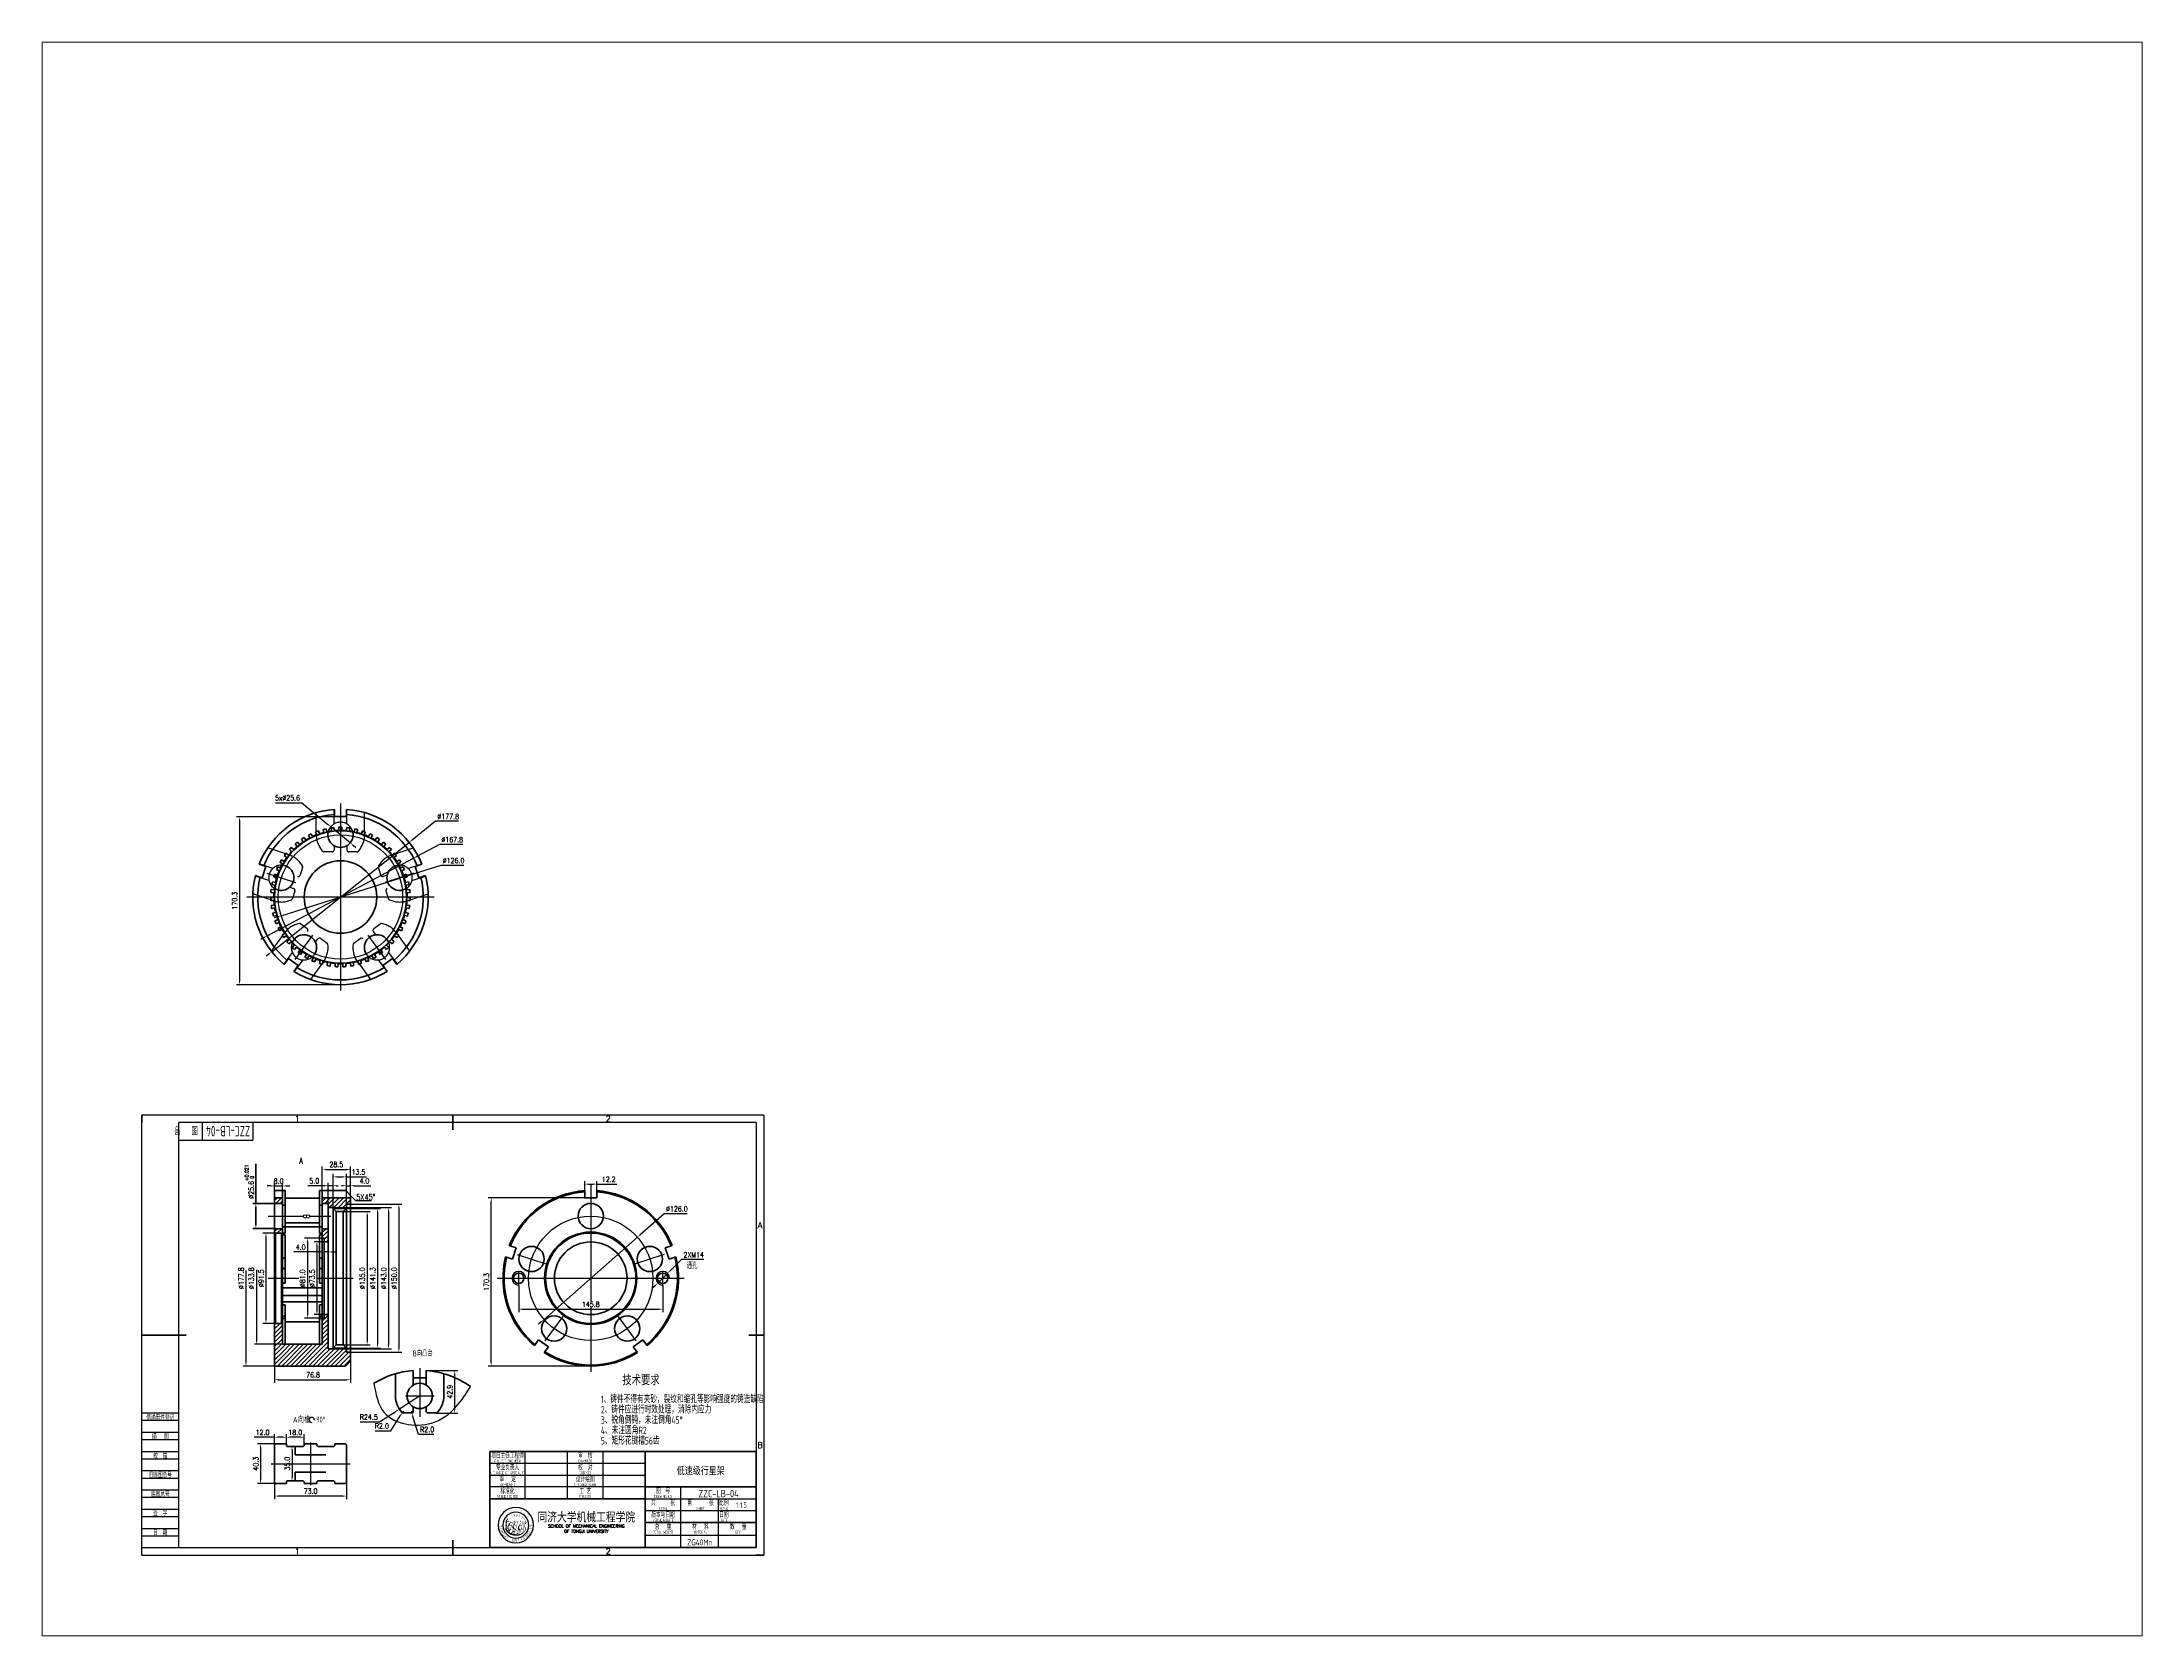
# Paper-space layout '布局2' of a CAD drawing. Header units: millimetres. Extents: x 26 to 231, y 20 to 176.
# The model-space entities are those that its viewports show. They can reach past a viewport. Long polylines and large blocks are cut down to what shows.
import ezdxf
from ezdxf.enums import TextEntityAlignment as Align

# ---------------------------------------------------------------- set-up
doc = ezdxf.new("R2010")
doc.units = ezdxf.units.MM
doc.header["$LTSCALE"] = 15
doc.linetypes.add('CENTER', pattern=[2, 1.25, -0.25, 0.25, -0.25])
doc.linetypes.add('DASHED', pattern=[0.75, 0.5, -0.25])
doc.layers.add('1轮廓实线层', color=7, linetype='Continuous', lineweight=35)
for name, color, linetype in [('2细线层', 4, 'Continuous'), ('3中心线层', 1, 'CENTER'), ('4虚线层', 6, 'DASHED'), ('5剖面线层', 2, 'Continuous'), ('6文字层', 3, 'Continuous'), ('7标注层', 4, 'Continuous'), ('TK', 101, 'Continuous'), ('图框层', 7, 'Continuous')]:
    doc.layers.add(name, color=color, linetype=linetype)
doc.styles.add('PC_TEXTSTYLE', font='isocp.shx', dxfattribs={"width": 0.8, "bigfont": 'hzfs.shx'})
doc.styles.add('PC_TEXTSTYLE1', font='isocp.shx', dxfattribs={"bigfont": 'hzfs.shx'})
doc.styles.add('ST', font='romanc.shx', dxfattribs={"bigfont": 'st.shx'})
doc.styles.get("Standard").update_dxf_attribs({"font": 'isocp.shx', "width": 0.707, "bigfont": 'hztxt.shx'})
doc.styles.add('TH_GBDIM', font='romans.shx', dxfattribs={"width": 0.8, "bigfont": 'gbcbig.shx'})
doc.dimstyles.new('TH_GBDIM', dxfattribs={"dimscale": 1.5, "dimtxt": 3.5, "dimasz": 2.5, "dimexe": 2, "dimexo": 0, "dimgap": 1.5, "dimtad": 1, "dimdec": 1, "dimzin": 0, "dimdsep": 46, "dimtxsty": 'TH_GBDIM', "dimcen": 2.5, "dimclrd": 130, "dimclre": 130, "dimclrt": 3, "dimadec": 0, "dimazin": 0, "dimtfac": 0.714286, "dimtdec": 1, "dimtmove": 0, "dimatfit": 3, "dimfxl": 1, "dimtzin": 0, "dimlwd": -1, "dimlwe": -1, "dimarcsym": 0})
pattern_1 = [(45, (-259.1032, 2e-13), (-2.245064, 2.245064), [])]

# ---------------------------------------------------------------- blocks, each defined once
blk = doc.blocks.new('*D8')
at = {"layer": '7标注层', "color": 130}
for p, q in [((264.1, 711.9), (241.2, 699.8)), ((287.6, 711.9), (264.1, 711.9)), ((89.7, 619.5), (237.9, 698)), ((86.3, 617.7), (83, 615.9))]:
    blk.add_line(p, q, dxfattribs=at)
for points in [[(240.9, 700.3), (241.5, 699.2), (237.9, 698)], [(86, 618.3), (86.6, 617.1), (89.7, 619.5)]]:
    blk.add_solid(points, dxfattribs=at)
at = {"layer": 'Defpoints', "color": 0}
for p in [(237.9, 698), (89.7, 619.5)]:
    blk.add_point(p, dxfattribs=at)
at = {"layer": '7标注层', "color": 3, "insert": (277, 716.8), "char_height": 5.25, "attachment_point": 5, "style": 'TH_GBDIM'}
blk.add_mtext('{∅167.8}{}{}', dxfattribs=at)
blk = doc.blocks.new('*D9')
at = {"layer": '7标注层', "color": 130}
for p, q in [((166.7, 340.3), (193.8, 340.3)), ((190.8, 336.5), (190.8, 209)), ((166.7, 205.3), (193.8, 205.3))]:
    blk.add_line(p, q, dxfattribs=at)
for points in [[(190.2, 336.5), (191.4, 336.5), (190.8, 340.3)], [(190.2, 209), (191.4, 209), (190.8, 205.3)]]:
    blk.add_solid(points, dxfattribs=at)
at = {"layer": 'Defpoints', "color": 0}
for p in [(166.7, 340.3), (166.7, 205.3), (190.8, 205.3)]:
    blk.add_point(p, dxfattribs=at)
at = {"layer": '7标注层', "color": 3, "insert": (185.9, 272.8), "char_height": 5.25, "attachment_point": 5, "rotation": 90, "style": 'TH_GBDIM'}
blk.add_mtext('{%%c135.0}{}{}', dxfattribs=at)
blk = doc.blocks.new('*D10')
at = {"layer": '7标注层', "color": 130}
for p, q in [((169.9, 343.4), (204.4, 343.4)), ((201.4, 339.7), (201.4, 205.9)), ((169.9, 202.1), (204.4, 202.1))]:
    blk.add_line(p, q, dxfattribs=at)
for points in [[(200.8, 339.7), (202, 339.7), (201.4, 343.4)], [(200.8, 205.9), (202, 205.9), (201.4, 202.1)]]:
    blk.add_solid(points, dxfattribs=at)
at = {"layer": 'Defpoints', "color": 0}
for p in [(169.9, 343.4), (169.9, 202.1), (201.4, 202.1)]:
    blk.add_point(p, dxfattribs=at)
at = {"layer": '7标注层', "color": 3, "insert": (196.5, 272.8), "char_height": 5.25, "attachment_point": 5, "rotation": 90, "style": 'TH_GBDIM'}
blk.add_mtext('{%%c141.3}{}{}', dxfattribs=at)
blk = doc.blocks.new('*D11')
at = {"layer": '7标注层', "color": 130}
for p, q in [((173.9, 347.8), (225.9, 347.8)), ((222.9, 344), (222.9, 201.5)), ((173.9, 197.8), (225.9, 197.8))]:
    blk.add_line(p, q, dxfattribs=at)
for points in [[(222.3, 344), (223.6, 344), (222.9, 347.8)], [(222.3, 201.5), (223.6, 201.5), (222.9, 197.8)]]:
    blk.add_solid(points, dxfattribs=at)
at = {"layer": 'Defpoints', "color": 0}
for p in [(173.9, 347.8), (173.9, 197.8), (222.9, 197.8)]:
    blk.add_point(p, dxfattribs=at)
at = {"layer": '7标注层', "color": 3, "insert": (218.1, 272.8), "char_height": 5.25, "attachment_point": 5, "rotation": 90, "style": 'TH_GBDIM'}
blk.add_mtext('{%%c150.0}{}{}', dxfattribs=at)
blk = doc.blocks.new('*D12')
at = {"layer": '7标注层', "color": 130}
for p, q in [((97, 65.8), (97, 49.2)), ((170, 65.8), (170, 49.2)), ((166.2, 52.2), (100.7, 52.2))]:
    blk.add_line(p, q, dxfattribs=at)
for points in [[(100.7, 52.8), (100.7, 51.6), (97, 52.2)], [(166.2, 52.8), (166.2, 51.6), (170, 52.2)]]:
    blk.add_solid(points, dxfattribs=at)
at = {"layer": 'Defpoints', "color": 0}
for p in [(97, 65.8), (170, 65.8), (97, 52.2)]:
    blk.add_point(p, dxfattribs=at)
at = {"layer": '7标注层', "color": 3, "insert": (133.5, 57.1), "char_height": 5.25, "attachment_point": 5, "style": 'TH_GBDIM'}
blk.add_mtext('73.0', dxfattribs=at)
blk = doc.blocks.new('*D13')
at = {"layer": '7标注层', "color": 130}
for p, q in [((98, 105.1), (79.9, 105.1)), ((82.9, 101.4), (82.9, 68.6)), ((98, 64.8), (79.9, 64.8))]:
    blk.add_line(p, q, dxfattribs=at)
for points in [[(82.2, 101.4), (83.5, 101.4), (82.9, 105.1)], [(82.2, 68.6), (83.5, 68.6), (82.9, 64.8)]]:
    blk.add_solid(points, dxfattribs=at)
at = {"layer": 'Defpoints', "color": 0}
for p in [(98, 105.1), (82.9, 64.8), (98, 64.8)]:
    blk.add_point(p, dxfattribs=at)
at = {"layer": '7标注层', "color": 3, "insert": (78, 85), "char_height": 5.25, "attachment_point": 5, "rotation": 90, "style": 'TH_GBDIM'}
blk.add_mtext('40.3', dxfattribs=at)
blk = doc.blocks.new('*D14')
at = {"layer": '7标注层', "color": 130}
for p, q in [((147.4, 309.5), (137, 309.5)), ((140, 305.8), (140, 239.8)), ((147.4, 236), (137, 236))]:
    blk.add_line(p, q, dxfattribs=at)
for points in [[(139.3, 305.8), (140.6, 305.8), (140, 309.5)], [(139.3, 239.8), (140.6, 239.8), (140, 236)]]:
    blk.add_solid(points, dxfattribs=at)
at = {"layer": 'Defpoints', "color": 0}
for p in [(147.4, 309.5), (140, 236), (147.4, 236)]:
    blk.add_point(p, dxfattribs=at)
at = {"layer": '7标注层', "color": 3, "insert": (135.1, 272.8), "char_height": 5.25, "attachment_point": 5, "rotation": 90, "style": 'TH_GBDIM'}
blk.add_mtext('{%%c73.5}{}{}', dxfattribs=at)
blk = doc.blocks.new('*D15')
at = {"layer": '7标注层', "color": 130}
for p, q in [((98.1, 318.5), (85.3, 318.5)), ((88.3, 314.8), (88.3, 230.8)), ((98.1, 227), (85.3, 227))]:
    blk.add_line(p, q, dxfattribs=at)
for points in [[(87.7, 314.8), (88.9, 314.8), (88.3, 318.5)], [(87.7, 230.8), (88.9, 230.8), (88.3, 227)]]:
    blk.add_solid(points, dxfattribs=at)
at = {"layer": 'Defpoints', "color": 0}
for p in [(98.1, 318.5), (88.3, 227), (98.1, 227)]:
    blk.add_point(p, dxfattribs=at)
at = {"layer": '7标注层', "color": 3, "insert": (83.4, 272.8), "char_height": 5.25, "attachment_point": 5, "rotation": 90, "style": 'TH_GBDIM'}
blk.add_mtext('{%%c91.5}{}{}', dxfattribs=at)
blk = doc.blocks.new('*D16')
at = {"layer": '7标注层', "color": 130}
for p, q in [((97.1, 184.9), (97.1, 167)), ((173.9, 188.9), (173.9, 167)), ((100.8, 170), (170.1, 170))]:
    blk.add_line(p, q, dxfattribs=at)
for points in [[(100.8, 170.6), (100.8, 169.4), (97.1, 170)], [(170.1, 170.6), (170.1, 169.4), (173.9, 170)]]:
    blk.add_solid(points, dxfattribs=at)
at = {"layer": 'Defpoints', "color": 0}
for p in [(97.1, 184.9), (173.9, 188.9), (173.9, 170)]:
    blk.add_point(p, dxfattribs=at)
at = {"layer": '7标注层', "color": 3, "insert": (136, 174.9), "char_height": 5.25, "attachment_point": 5, "style": 'TH_GBDIM'}
blk.add_mtext('76.8', dxfattribs=at)
blk = doc.blocks.new('*D17')
at = {"layer": '7标注层', "color": 130}
for p, q in [((156.4, 343.4), (156.4, 378.4)), ((160.1, 375.4), (166.1, 375.4)), ((169.9, 343.4), (169.9, 378.4)), ((169.9, 375.4), (190.3, 375.4))]:
    blk.add_line(p, q, dxfattribs=at)
for points in [[(160.1, 376), (160.1, 374.8), (156.4, 375.4)], [(166.1, 376), (166.1, 374.8), (169.9, 375.4)]]:
    blk.add_solid(points, dxfattribs=at)
at = {"layer": 'Defpoints', "color": 0}
for p in [(169.9, 375.4), (156.4, 343.4), (169.9, 343.4)]:
    blk.add_point(p, dxfattribs=at)
at = {"layer": '7标注层', "color": 3, "insert": (182, 380.3), "char_height": 5.25, "attachment_point": 5, "style": 'TH_GBDIM'}
blk.add_mtext('13.5', dxfattribs=at)
blk = doc.blocks.new('*D18')
at = {"layer": '7标注层', "color": 130}
for p, q in [((265.5, 690.8), (227.5, 678.8)), ((288.9, 690.8), (265.5, 690.8)), ((103.7, 639.8), (223.9, 677.7)), ((100.1, 638.7), (96.5, 637.6))]:
    blk.add_line(p, q, dxfattribs=at)
for points in [[(227.3, 679.4), (227.6, 678.2), (223.9, 677.7)], [(99.9, 639.3), (100.3, 638.1), (103.7, 639.8)]]:
    blk.add_solid(points, dxfattribs=at)
at = {"layer": 'Defpoints', "color": 0}
for p in [(223.9, 677.7), (103.7, 639.8)]:
    blk.add_point(p, dxfattribs=at)
at = {"layer": '7标注层', "color": 3, "insert": (278.3, 695.6), "char_height": 5.25, "attachment_point": 5, "style": 'TH_GBDIM'}
blk.add_mtext('{∅126.0}{}{}', dxfattribs=at)
blk = doc.blocks.new('*D19')
at = {"layer": '7标注层', "color": 130}
for p, q in [((97.9, 754.2), (124.7, 754.2)), ((124.7, 754.2), (151.1, 732.3)), ((173.6, 713.6), (153.9, 729.9)), ((176.5, 711.2), (179.4, 708.8))]:
    blk.add_line(p, q, dxfattribs=at)
for points in [[(151.5, 732.8), (150.7, 731.8), (153.9, 729.9)], [(176.9, 711.7), (176.1, 710.7), (173.6, 713.6)]]:
    blk.add_solid(points, dxfattribs=at)
at = {"layer": 'Defpoints', "color": 0}
for p in [(153.9, 729.9), (173.6, 713.6)]:
    blk.add_point(p, dxfattribs=at)
at = {"layer": '7标注层', "color": 3, "insert": (110.2, 759.1), "char_height": 5.25, "attachment_point": 5, "style": 'TH_GBDIM'}
blk.add_mtext('{5x∅25.6}{}{}', dxfattribs=at)
blk = doc.blocks.new('*D20')
at = {"layer": '7标注层', "color": 130}
for p, q in [((157.7, 740.1), (58.5, 740.1)), ((61.5, 736.4), (61.5, 573.6)), ((163.8, 569.8), (58.5, 569.8))]:
    blk.add_line(p, q, dxfattribs=at)
for points in [[(60.9, 736.4), (62.1, 736.4), (61.5, 740.1)], [(60.9, 573.6), (62.1, 573.6), (61.5, 569.8)]]:
    blk.add_solid(points, dxfattribs=at)
at = {"layer": 'Defpoints', "color": 0}
for p in [(157.7, 740.1), (61.5, 569.8), (163.8, 569.8)]:
    blk.add_point(p, dxfattribs=at)
at = {"layer": '7标注层', "color": 3, "insert": (56.6, 655), "char_height": 5.25, "attachment_point": 5, "rotation": 90, "style": 'TH_GBDIM'}
blk.add_mtext('170.3', dxfattribs=at)
blk = doc.blocks.new('*D21')
at = {"layer": '7标注层', "color": 130}
for p, q in [((118, 102.5), (111.7, 102.5)), ((114.7, 98.7), (114.7, 71.2)), ((118, 67.5), (111.7, 67.5))]:
    blk.add_line(p, q, dxfattribs=at)
for points in [[(114.1, 98.7), (115.4, 98.7), (114.7, 102.5)], [(114.1, 71.2), (115.4, 71.2), (114.7, 67.5)]]:
    blk.add_solid(points, dxfattribs=at)
at = {"layer": 'Defpoints', "color": 0}
for p in [(118, 102.5), (114.7, 67.5), (118, 67.5)]:
    blk.add_point(p, dxfattribs=at)
at = {"layer": '7标注层', "color": 3, "insert": (109.9, 85), "char_height": 5.25, "attachment_point": 5, "rotation": 90, "style": 'TH_GBDIM'}
blk.add_mtext('35.0', dxfattribs=at)
blk = doc.blocks.new('*D22')
at = {"layer": '7标注层', "color": 130}
for p, q in [((97, 111.8), (76.5, 111.8)), ((97, 102.7), (97, 114.8)), ((105.2, 111.8), (100.7, 111.8)), ((109, 105.1), (109, 114.8))]:
    blk.add_line(p, q, dxfattribs=at)
for points in [[(100.7, 112.4), (100.7, 111.2), (97, 111.8)], [(105.2, 112.4), (105.2, 111.2), (109, 111.8)]]:
    blk.add_solid(points, dxfattribs=at)
at = {"layer": 'Defpoints', "color": 0}
for p in [(97, 111.8), (97, 102.7), (109, 105.1)]:
    blk.add_point(p, dxfattribs=at)
at = {"layer": '7标注层', "color": 3, "insert": (84.9, 116.7), "char_height": 5.25, "attachment_point": 5, "style": 'TH_GBDIM'}
blk.add_mtext('12.0', dxfattribs=at)
blk = doc.blocks.new('*D23')
at = {"layer": '7标注层', "color": 130}
for p, q in [((109, 105.1), (109, 114.8)), ((123.2, 111.8), (112.7, 111.8)), ((127, 105.1), (127, 114.8))]:
    blk.add_line(p, q, dxfattribs=at)
for points in [[(112.7, 112.4), (112.7, 111.2), (109, 111.8)], [(123.2, 112.4), (123.2, 111.2), (127, 111.8)]]:
    blk.add_solid(points, dxfattribs=at)
at = {"layer": 'Defpoints', "color": 0}
for p in [(109, 111.8), (109, 105.1), (127, 105.1)]:
    blk.add_point(p, dxfattribs=at)
at = {"layer": '7标注层', "color": 3, "insert": (118, 116.7), "char_height": 5.25, "attachment_point": 5, "style": 'TH_GBDIM'}
blk.add_mtext('18.0', dxfattribs=at)
blk = doc.blocks.new('*D24')
at = {"layer": '7标注层', "color": 130}
for p, q in [((93.3, 366.2), (89.6, 366.2)), ((97.1, 360.5), (97.1, 369.2)), ((97.1, 366.2), (105.1, 366.2)), ((105.1, 361.5), (105.1, 369.2)), ((108.8, 366.2), (112.6, 366.2))]:
    blk.add_line(p, q, dxfattribs=at)
for points in [[(93.3, 366.8), (93.3, 365.6), (97.1, 366.2)], [(108.8, 366.8), (108.8, 365.6), (105.1, 366.2)]]:
    blk.add_solid(points, dxfattribs=at)
at = {"layer": 'Defpoints', "color": 0}
for p in [(105.1, 366.2), (97.1, 360.5), (105.1, 361.5)]:
    blk.add_point(p, dxfattribs=at)
at = {"layer": '7标注层', "color": 3, "insert": (101.1, 371.1), "char_height": 5.25, "attachment_point": 5, "style": 'TH_GBDIM'}
blk.add_mtext('8.0', dxfattribs=at)
blk = doc.blocks.new('*D25')
at = {"layer": '7标注层', "color": 130}
for p, q in [((151.4, 344.3), (215.4, 344.3)), ((212.4, 340.5), (212.4, 205)), ((151.4, 201.3), (215.4, 201.3))]:
    blk.add_line(p, q, dxfattribs=at)
for points in [[(211.8, 340.5), (213.1, 340.5), (212.4, 344.3)], [(211.8, 205), (213.1, 205), (212.4, 201.3)]]:
    blk.add_solid(points, dxfattribs=at)
at = {"layer": 'Defpoints', "color": 0}
for p in [(151.4, 344.3), (151.4, 201.3), (212.4, 201.3)]:
    blk.add_point(p, dxfattribs=at)
at = {"layer": '7标注层', "color": 3, "insert": (207.6, 272.8), "char_height": 5.25, "attachment_point": 5, "rotation": 90, "style": 'TH_GBDIM'}
blk.add_mtext('{%%c143.0}{}{}', dxfattribs=at)
blk = doc.blocks.new('*D26')
at = {"layer": '7标注层', "color": 130}
for p, q in [((145.4, 313.3), (127.3, 313.3)), ((130.3, 309.5), (130.3, 236)), ((145.4, 232.3), (127.3, 232.3))]:
    blk.add_line(p, q, dxfattribs=at)
for points in [[(129.7, 309.5), (130.9, 309.5), (130.3, 313.3)], [(129.7, 236), (130.9, 236), (130.3, 232.3)]]:
    blk.add_solid(points, dxfattribs=at)
at = {"layer": 'Defpoints', "color": 0}
for p in [(145.4, 313.3), (130.3, 232.3), (145.4, 232.3)]:
    blk.add_point(p, dxfattribs=at)
at = {"layer": '7标注层', "color": 3, "insert": (125.4, 272.8), "char_height": 5.25, "attachment_point": 5, "rotation": 90, "style": 'TH_GBDIM'}
blk.add_mtext('{%%c81.0}{}{}', dxfattribs=at)
blk = doc.blocks.new('*D27')
at = {"layer": '7标注层', "color": 130}
for p, q in [((260, 735.4), (236.3, 716.4)), ((283.5, 735.4), (260, 735.4)), ((94.2, 603.4), (233.3, 714.1)), ((91.3, 601), (88.4, 598.7))]:
    blk.add_line(p, q, dxfattribs=at)
for points in [[(235.9, 716.9), (236.7, 716), (233.3, 714.1)], [(90.9, 601.5), (91.7, 600.6), (94.2, 603.4)]]:
    blk.add_solid(points, dxfattribs=at)
at = {"layer": 'Defpoints', "color": 0}
for p in [(233.3, 714.1), (94.2, 603.4)]:
    blk.add_point(p, dxfattribs=at)
at = {"layer": '7标注层', "color": 3, "insert": (272.9, 740.2), "char_height": 5.25, "attachment_point": 5, "style": 'TH_GBDIM'}
blk.add_mtext('{∅177.8}{}{}', dxfattribs=at)
blk = doc.blocks.new('*D28')
at = {"layer": '7标注层', "color": 130}
for p, q in [((417.3, 354.2), (313.5, 354.2)), ((316.5, 187.6), (316.5, 350.4)), ((417.3, 183.9), (313.5, 183.9))]:
    blk.add_line(p, q, dxfattribs=at)
for points in [[(315.9, 350.4), (317.1, 350.4), (316.5, 354.2)], [(315.9, 187.6), (317.1, 187.6), (316.5, 183.9)]]:
    blk.add_solid(points, dxfattribs=at)
at = {"layer": 'Defpoints', "color": 0}
for p in [(316.5, 354.2), (417.3, 354.2), (417.3, 183.9)]:
    blk.add_point(p, dxfattribs=at)
at = {"layer": '7标注层', "color": 3, "insert": (311.6, 269), "char_height": 5.25, "attachment_point": 5, "rotation": 90, "style": 'TH_GBDIM'}
blk.add_mtext('170.3', dxfattribs=at)
blk = doc.blocks.new('*D29')
at = {"layer": '7标注层', "color": 130}
for p, q in [((491.6, 338.1), (467.4, 316.8)), ((515.1, 338.1), (491.6, 338.1)), ((370, 231), (464.6, 314.3)), ((367.2, 228.6), (364.4, 226.1))]:
    blk.add_line(p, q, dxfattribs=at)
for points in [[(467, 317.2), (467.8, 316.3), (464.6, 314.3)], [(366.8, 229), (367.6, 228.1), (370, 231)]]:
    blk.add_solid(points, dxfattribs=at)
at = {"layer": 'Defpoints', "color": 0}
for p in [(464.6, 314.3), (370, 231)]:
    blk.add_point(p, dxfattribs=at)
at = {"layer": '7标注层', "color": 3, "insert": (504.5, 343), "char_height": 5.25, "attachment_point": 5, "style": 'TH_GBDIM'}
blk.add_mtext('{∅126.0}{}{}', dxfattribs=at)
blk = doc.blocks.new('*D30')
at = {"layer": '7标注层', "color": 130}
for p, q in [((485.2, 267.8), (495.2, 277.7)), ((509.3, 291.7), (497.8, 280.3)), ((531.7, 291.7), (509.3, 291.7)), ((482.5, 265.2), (479.9, 262.6))]:
    blk.add_line(p, q, dxfattribs=at)
for points in [[(497.4, 280.8), (498.3, 279.9), (495.2, 277.7)], [(482.1, 265.6), (483, 264.7), (485.2, 267.8)]]:
    blk.add_solid(points, dxfattribs=at)
at = {"layer": 'Defpoints', "color": 0}
for p in [(495.2, 277.7), (485.2, 267.8)]:
    blk.add_point(p, dxfattribs=at)
at = {"layer": '7标注层', "color": 3, "insert": (521.6, 296.5), "char_height": 5.25, "attachment_point": 5, "style": 'TH_GBDIM'}
blk.add_mtext('{2XM14}{}{}', dxfattribs=at)
blk = doc.blocks.new('*D31')
at = {"layer": '7标注层', "color": 130}
for p, q in [((344.4, 265.2), (344.4, 238.4)), ((490.2, 265.2), (490.2, 238.4)), ((348.1, 241.4), (486.4, 241.4))]:
    blk.add_line(p, q, dxfattribs=at)
for points in [[(348.1, 242.1), (348.1, 240.8), (344.4, 241.4)], [(486.4, 242.1), (486.4, 240.8), (490.2, 241.4)]]:
    blk.add_solid(points, dxfattribs=at)
at = {"layer": 'Defpoints', "color": 0}
for p in [(344.4, 265.2), (490.2, 265.2), (490.2, 241.4)]:
    blk.add_point(p, dxfattribs=at)
at = {"layer": '7标注层', "color": 3, "insert": (417.3, 246.3), "char_height": 5.25, "attachment_point": 5, "style": 'TH_GBDIM'}
blk.add_mtext('145.8', dxfattribs=at)
blk = doc.blocks.new('*D32')
at = {"layer": '7标注层', "color": 130}
for p, q in [((411.2, 361.5), (411.2, 371.1)), ((415, 368.1), (419.6, 368.1)), ((423.4, 361.5), (423.4, 371.1)), ((423.4, 368.1), (443.8, 368.1))]:
    blk.add_line(p, q, dxfattribs=at)
for points in [[(415, 368.7), (415, 367.4), (411.2, 368.1)], [(419.6, 368.7), (419.6, 367.4), (423.4, 368.1)]]:
    blk.add_solid(points, dxfattribs=at)
at = {"layer": 'Defpoints', "color": 0}
for p in [(423.4, 368.1), (411.2, 361.5), (423.4, 361.5)]:
    blk.add_point(p, dxfattribs=at)
at = {"layer": '7标注层', "color": 3, "insert": (435.5, 372.9), "char_height": 5.25, "attachment_point": 5, "style": 'TH_GBDIM'}
blk.add_mtext('12.2', dxfattribs=at)
blk = doc.blocks.new('*D33')
at = {"layer": '7标注层', "color": 130}
for p, q in [((244.1, 153.6), (223.5, 140.3)), ((203.4, 127.3), (220.3, 138.2)), ((183.8, 127.3), (203.4, 127.3))]:
    blk.add_line(p, q, dxfattribs=at)
blk.add_solid([(220, 138.8), (220.7, 137.7), (223.5, 140.3)], dxfattribs=at)
at = {"layer": 'Defpoints', "color": 0}
for p in [(244.1, 153.6), (223.5, 140.3)]:
    blk.add_point(p, dxfattribs=at)
at = {"layer": '7标注层', "color": 3, "insert": (192.5, 132.2), "char_height": 5.25, "attachment_point": 5, "style": 'TH_GBDIM'}
blk.add_mtext('{R24.5}{}{}', dxfattribs=at)
blk = doc.blocks.new('*D34')
at = {"layer": '7标注层', "color": 130}
for p, q in [((214.7, 118.3), (224.4, 133.5)), ((227.5, 138.3), (226.4, 136.6)), ((199, 118.3), (214.7, 118.3))]:
    blk.add_line(p, q, dxfattribs=at)
blk.add_solid([(223.9, 133.8), (224.9, 133.1), (226.4, 136.6)], dxfattribs=at)
at = {"layer": 'Defpoints', "color": 0}
for p in [(226.4, 136.6), (227.5, 138.3)]:
    blk.add_point(p, dxfattribs=at)
at = {"layer": '7标注层', "color": 3, "insert": (205.7, 123.2), "char_height": 5.25, "attachment_point": 5, "style": 'TH_GBDIM'}
blk.add_mtext('{R2.0}{}{}', dxfattribs=at)
blk = doc.blocks.new('*D35')
at = {"layer": '7标注层', "color": 130}
for p, q in [((235.6, 138.3), (236.1, 136.4)), ((242.7, 114.7), (237.2, 132.8)), ((258.3, 114.7), (242.7, 114.7))]:
    blk.add_line(p, q, dxfattribs=at)
blk.add_solid([(237.8, 133), (236.6, 132.6), (236.1, 136.4)], dxfattribs=at)
at = {"layer": 'Defpoints', "color": 0}
for p in [(235.6, 138.3), (236.1, 136.4)]:
    blk.add_point(p, dxfattribs=at)
at = {"layer": '7标注层', "color": 3, "insert": (251.6, 119.6), "char_height": 5.25, "attachment_point": 5, "style": 'TH_GBDIM'}
blk.add_mtext('{R2.0}{}{}', dxfattribs=at)
blk = doc.blocks.new('*D36')
at = {"layer": '7标注层', "color": 130}
for p, q in [((250.6, 179.2), (282.5, 179.2)), ((279.5, 140.1), (279.5, 175.5)), ((260.6, 136.3), (282.5, 136.3))]:
    blk.add_line(p, q, dxfattribs=at)
for points in [[(278.9, 175.5), (280.1, 175.5), (279.5, 179.2)], [(278.9, 140.1), (280.1, 140.1), (279.5, 136.3)]]:
    blk.add_solid(points, dxfattribs=at)
at = {"layer": 'Defpoints', "color": 0}
for p in [(250.6, 179.2), (279.5, 179.2), (260.6, 136.3)]:
    blk.add_point(p, dxfattribs=at)
at = {"layer": '7标注层', "color": 3, "insert": (274.6, 157.8), "char_height": 5.25, "attachment_point": 5, "rotation": 90, "style": 'TH_GBDIM'}
blk.add_mtext('42.9', dxfattribs=at)
blk = doc.blocks.new('*D37')
at = {"layer": '7标注层', "color": 130}
for p, q in [((145.4, 361.5), (145.4, 386)), ((149.1, 383), (170.1, 383)), ((173.9, 356.7), (173.9, 386))]:
    blk.add_line(p, q, dxfattribs=at)
for points in [[(149.1, 383.6), (149.1, 382.4), (145.4, 383)], [(170.1, 383.6), (170.1, 382.4), (173.9, 383)]]:
    blk.add_solid(points, dxfattribs=at)
at = {"layer": 'Defpoints', "color": 0}
for p in [(173.9, 383), (145.4, 361.5), (173.9, 356.7)]:
    blk.add_point(p, dxfattribs=at)
at = {"layer": '7标注层', "color": 3, "insert": (159.6, 387.9), "char_height": 5.25, "attachment_point": 5, "style": 'TH_GBDIM'}
blk.add_mtext('28.5', dxfattribs=at)
blk = doc.blocks.new('*D38')
at = {"layer": '7标注层', "color": 130}
for p, q in [((143.6, 299.4), (116.5, 299.4)), ((151.4, 299.4), (147.4, 299.4)), ((155.1, 299.4), (158.9, 299.4))]:
    blk.add_line(p, q, dxfattribs=at)
for points in [[(143.6, 300), (143.6, 298.8), (147.4, 299.4)], [(155.1, 300), (155.1, 298.8), (151.4, 299.4)]]:
    blk.add_solid(points, dxfattribs=at)
at = {"layer": 'Defpoints', "color": 0}
for p in [(147.4, 309.5), (151.4, 309.5), (151.4, 299.4)]:
    blk.add_point(p, dxfattribs=at)
at = {"layer": '7标注层', "color": 3, "insert": (123.5, 304.3), "char_height": 5.25, "attachment_point": 5, "style": 'TH_GBDIM'}
blk.add_mtext('{4.0}{}{}', dxfattribs=at)
blk = doc.blocks.new('PC_TITLE_BLOCK')
at = {"layer": 'TK'}
h = blk.add_hatch(color=256, dxfattribs=at)
h.paths.add_polyline_path([(-155, 22.3), (-154.9, 22.2), (-154.8, 22.2), (-154.7, 22.2), (-154.6, 22.3), (-154.6, 22.3), (-154.5, 22.2), (-154.3, 22.1), (-154.3, 22), (-154.2, 21.9), (-154.2, 21.9), (-154, 21.8), (-153.9, 21.6), (-153.8, 21.5), (-153.7, 21.4), (-153.7, 21.3), (-153.5, 21.2), (-153.6, 21.2), (-153.7, 21.1), (-153.6, 21), (-153.5, 21), (-153.4, 20.9), (-153.3, 20.9), (-153.3, 20.9), (-153.3, 21.1), (-153.3, 21.1), (-153.3, 21.2), (-153.4, 21.2), (-153.5, 21.3), (-153.5, 21.4), (-153.6, 21.5), (-153.7, 21.6), (-153.8, 21.6), (-153.9, 21.7), (-153.8, 21.7), (-153.6, 21.7), (-153.5, 21.7), (-153.6, 21.7), (-153.6, 21.7), (-153.3, 21.6), (-153.3, 21.6), (-153.2, 21.6), (-153.1, 21.6), (-153.1, 21.6), (-153, 21.6), (-152.9, 21.6), (-152.9, 21.6), (-152.9, 21.7), (-152.9, 21.8), (-153, 21.9), (-153.1, 22), (-153.1, 22), (-153.2, 22), (-153.3, 22.1), (-153.3, 22.1), (-153.4, 22.1), (-153.4, 22.2), (-153.4, 22.2), (-153.4, 22.3), (-153.5, 22.3), (-153.5, 22.4), (-153.5, 22.4), (-153.6, 22.5), (-153.6, 22.5), (-153.7, 22.5), (-153.7, 22.5), (-153.7, 22.4), (-153.8, 22.4), (-153.9, 22.4), (-153.9, 22.3), (-154, 22.3), (-154.1, 22.3), (-154.1, 22.2), (-154, 22.2), (-153.9, 22.2), (-153.8, 22.2), (-153.8, 22.3), (-153.6, 22.3), (-153.6, 22.2), (-153.5, 22.2), (-153.6, 22.1), (-153.7, 22.2), (-153.8, 22.1), (-153.9, 22.1), (-153.9, 22.1), (-154, 22.1), (-154, 22), (-154, 22), (-153.9, 22), (-153.8, 21.9), (-153.7, 21.9), (-153.6, 21.9), (-153.5, 21.9), (-153.5, 22), (-153.4, 22), (-153.4, 22), (-153.4, 22), (-153.3, 22), (-153.2, 21.9), (-153.2, 21.9), (-153.1, 21.9), (-153.1, 21.8), (-153.1, 21.8), (-153.2, 21.7), (-153.3, 21.7), (-153.4, 21.7), (-153.4, 21.8), (-153.4, 21.8), (-153.3, 21.8), (-153.4, 21.9), (-153.5, 21.8), (-153.7, 21.8), (-153.9, 21.8), (-153.9, 21.8), (-154, 21.9), (-154.1, 22), (-154.2, 22.1), (-154.3, 22.2), (-154.3, 22.3), (-154.1, 22.4), (-153.9, 22.5), (-153.9, 22.5), (-153.7, 22.6), (-153.7, 22.7), (-153.7, 22.7), (-153.7, 22.7), (-153.7, 22.8), (-153.8, 22.7), (-154, 22.6), (-154.2, 22.4), (-154.3, 22.4), (-154.4, 22.3), (-154.4, 22.4), (-154.4, 22.4), (-154.4, 22.4), (-154.4, 22.5), (-154.5, 22.6), (-154.5, 22.7), (-154.5, 22.7), (-154.5, 22.6), (-154.6, 22.5), (-154.8, 22.5), (-154.9, 22.5), (-154.9, 22.4)])
h.paths.add_polyline_path([(-154.4, 21.1), (-154.4, 21.1), (-154.4, 21.2), (-154.2, 21.2), (-154.1, 21.2), (-154.1, 21.2), (-154, 21.3), (-154.1, 21.4), (-154.1, 21.4), (-154.1, 21.5), (-154.2, 21.5), (-154.2, 21.6), (-154.4, 21.7), (-154.4, 21.7), (-154.5, 21.8), (-154.5, 21.9), (-154.6, 21.9), (-154.7, 21.8), (-154.7, 21.8), (-154.7, 21.7), (-154.7, 21.7), (-154.7, 21.7), (-154.6, 21.6), (-154.5, 21.6), (-154.3, 21.4), (-154.3, 21.4), (-154.4, 21.3), (-154.4, 21.3), (-154.5, 21.3), (-154.6, 21.3), (-154.7, 21.4), (-154.8, 21.4), (-154.8, 21.5), (-154.9, 21.5), (-154.9, 21.6), (-155, 21.7), (-155.1, 21.7), (-155.1, 21.7), (-155.1, 21.6), (-155.1, 21.5), (-154.9, 21.4), (-154.8, 21.3), (-154.7, 21.2), (-154.6, 21.1), (-154.7, 21.1), (-154.8, 21), (-154.9, 21), (-155, 20.9), (-155.2, 21), (-155.2, 21.1), (-155.3, 21.3), (-155.3, 21.3), (-155.4, 21.1), (-155.5, 21.1), (-155.4, 20.9), (-155.2, 20.9), (-155.1, 20.8), (-154.9, 20.8), (-154.8, 20.8), (-154.7, 20.8), (-154.5, 21), (-154.4, 20.8), (-154.3, 20.7), (-154.3, 20.7), (-154.2, 20.7), (-154.2, 20.8), (-154.2, 20.8), (-154.3, 20.9), (-154.4, 21)])
h.paths.add_polyline_path([(-158.6, 24), (-158.6, 24.1), (-158.7, 24.3), (-158.7, 24.4), (-158.8, 24.4), (-158.8, 24.4), (-158.9, 24.4), (-158.9, 24.3), (-158.9, 24.2), (-158.9, 24.1), (-158.8, 24), (-158.8, 23.9), (-158.7, 24), (-158.7, 24)])
h.paths.add_polyline_path([(-159.7, 24.6), (-159.8, 24.5), (-159.8, 24.5), (-159.9, 24.5), (-159.9, 24.5), (-159.8, 24.5), (-159.8, 24.5), (-159.6, 24.5), (-159.5, 24.5), (-159.4, 24.5), (-159.2, 24.6), (-159.1, 24.7), (-159, 24.7), (-158.9, 24.8), (-158.9, 24.8), (-158.6, 24.7), (-158.6, 24.7), (-158.5, 24.7), (-158.4, 24.6), (-158.4, 24.6), (-158.3, 24.7), (-158.3, 24.7), (-158.3, 24.8), (-158.4, 24.8), (-158.4, 24.8), (-158.6, 24.9), (-158.7, 24.9), (-158.8, 25), (-158.8, 25), (-158.8, 25), (-158.7, 25.1), (-158.6, 25.2), (-158.5, 25.3), (-158.3, 25.4), (-158.3, 25.4), (-158.3, 25.5), (-158.3, 25.6), (-158.3, 25.6), (-158.3, 25.6), (-158.4, 25.6), (-158.5, 25.6), (-158.6, 25.6), (-158.8, 25.4), (-158.9, 25.3), (-159, 25.1), (-159.1, 25.1), (-159.4, 25.2), (-159.4, 25.2), (-159.5, 25.2), (-159.6, 25.2), (-159.6, 25.2), (-159.6, 25.1), (-159.6, 25.1), (-159.6, 25.1), (-159.5, 25.1), (-159.4, 25), (-159.2, 25), (-159.3, 24.8), (-159.5, 24.7), (-159.6, 24.6)])
h.paths.add_polyline_path([(-166.1, 25), (-166.1, 25), (-166.1, 25), (-166, 24.9), (-165.9, 24.8), (-165.9, 24.7), (-165.8, 24.4), (-165.8, 24.2), (-165.7, 24), (-165.7, 23.9), (-165.7, 23.8), (-165.7, 23.7), (-165.8, 23.7), (-165.9, 23.8), (-165.9, 23.9), (-165.9, 23.9), (-165.9, 24.1), (-165.9, 24.2), (-166, 24.4), (-166, 24.6), (-166.1, 24.7), (-166.1, 24.9)])
h.paths.add_polyline_path([(-166.1, 25.8), (-166.1, 25.8), (-166.2, 25.7), (-166.1, 25.7), (-166.1, 25.6), (-166, 25.6), (-166, 25.6), (-165.9, 25.6), (-165.9, 25.7), (-166, 25.8)])
h.paths.add_polyline_path([(-165.2, 25.2), (-165.2, 25.3), (-165.2, 25.4), (-165.1, 25.5), (-165.1, 25.6), (-165, 25.5), (-165, 25.3), (-165.1, 25.3), (-165, 25.2), (-164.9, 25.3), (-164.9, 25.3), (-164.9, 25.4), (-164.9, 25.6), (-164.9, 25.7), (-164.9, 25.8), (-164.9, 25.8), (-165, 25.8), (-165, 25.9), (-164.9, 25.9), (-164.9, 26), (-164.9, 26.1), (-164.8, 26.2), (-164.8, 26.2), (-164.8, 26.3), (-164.9, 26.3), (-165.1, 26.2), (-165.1, 26.2), (-165.1, 26.3), (-165.1, 26.3), (-165.1, 26.4), (-165.1, 26.4), (-165.3, 26.3), (-165.4, 26.3), (-165.4, 26.3), (-165.4, 26.2), (-165.5, 26.1), (-165.5, 26), (-165.5, 25.9), (-165.5, 25.9), (-165.6, 25.8), (-165.6, 25.8), (-165.5, 25.8), (-165.4, 25.9), (-165.3, 26), (-165.2, 26.1), (-165.1, 26.1), (-165, 26.1), (-165.1, 25.9), (-165.1, 25.9), (-165.1, 25.8), (-165.1, 25.7), (-165.1, 25.7), (-165.1, 25.6), (-165.2, 25.5), (-165.2, 25.4), (-165.3, 25.5), (-165.4, 25.6), (-165.5, 25.6), (-165.5, 25.5), (-165.5, 25.5), (-165.4, 25.5), (-165.4, 25.4), (-165.4, 25.3), (-165.5, 25.1), (-165.6, 24.9), (-165.6, 24.7), (-165.6, 24.6), (-165.6, 24.6), (-165.5, 24.6), (-165.4, 24.6), (-165.3, 24.8), (-165.2, 25)])
h.paths.add_polyline_path([(-164.8, 25.8), (-164.8, 25.8), (-164.9, 25.8), (-164.9, 25.8), (-164.9, 25.9), (-164.8, 25.9), (-164.7, 26.1), (-164.6, 26.1), (-164.6, 26.1), (-164.6, 26.2), (-164.5, 26.2), (-164.5, 26.1), (-164.6, 26), (-164.6, 26), (-164.6, 25.9), (-164.7, 25.8), (-164.6, 25.7), (-164.5, 25.7), (-164.5, 25.6), (-164.4, 25.7), (-164.4, 25.7), (-164.4, 25.7), (-164.4, 25.6), (-164.4, 25.6), (-164.4, 25.5), (-164.4, 25.5), (-164.5, 25.5), (-164.5, 25.5), (-164.6, 25.6), (-164.7, 25.7)])
h.paths.add_polyline_path([(-165.3, 25.1), (-165.3, 25), (-165.4, 25), (-165.4, 25), (-165.4, 25), (-165.4, 25.2), (-165.3, 25.2)], flags=16)
h.paths.add_polyline_path([(-166.1, 25.4), (-166.1, 25.4), (-166.1, 25.4), (-166.1, 25.5), (-165.9, 25.4), (-165.9, 25.3), (-165.9, 25.3), (-166, 25.2), (-166, 25.2), (-166, 25.1), (-166.1, 25.1), (-166.1, 25.1), (-166.1, 25.1), (-166.1, 25.2), (-166.1, 25.3)])
h.paths.add_polyline_path([(-164, 25.2), (-164.1, 25.3), (-164.2, 25.3), (-164.3, 25.4), (-164.4, 25.3), (-164.5, 25.3), (-164.5, 25.1), (-164.5, 25.1), (-164.6, 24.9), (-164.6, 25), (-164.7, 25.1), (-164.7, 25.1), (-164.8, 25), (-164.8, 25), (-164.9, 24.9), (-164.9, 25), (-165, 25), (-165, 25.1), (-165, 25.1), (-165.1, 25), (-165.1, 24.9), (-165.1, 24.9), (-165.1, 24.7), (-165.1, 24.6), (-165, 24.5), (-165, 24.4), (-164.9, 24.3), (-164.9, 24.3), (-164.9, 24.3), (-164.8, 24.4), (-164.8, 24.4), (-164.9, 24.6), (-164.9, 24.7), (-164.9, 24.8), (-164.9, 24.8), (-164.8, 24.9), (-164.7, 24.8), (-164.7, 24.7), (-164.6, 24.7), (-164.6, 24.7), (-164.6, 24.8), (-164.5, 24.8), (-164.5, 24.9), (-164.5, 25), (-164.5, 25.1), (-164.4, 25.2), (-164.4, 25.2), (-164.3, 25.2), (-164.2, 25.2), (-164.2, 25.1), (-164.2, 25), (-164.1, 24.8), (-164.1, 24.7), (-164.2, 24.5), (-164.1, 24.7), (-164, 24.8), (-164, 25), (-164, 25.1)])
h.paths.add_polyline_path([(-164.2, 25.8), (-164.3, 25.8), (-164.4, 25.8), (-164.4, 25.8), (-164.5, 25.8), (-164.5, 25.9), (-164.5, 26), (-164.4, 26), (-164.3, 26.1), (-164.3, 26.1), (-164.2, 26.1), (-164.2, 26), (-164.3, 25.9), (-164.3, 25.9), (-164, 25.9), (-163.9, 25.9), (-163.7, 25.9), (-163.6, 26), (-163.6, 25.9), (-163.6, 25.8), (-163.7, 25.8), (-163.7, 25.7), (-163.9, 25.7), (-164.1, 25.7)])
h.paths.add_polyline_path([(-170.3, 21.9), (-170.3, 22), (-170.4, 22), (-170.5, 22), (-170.5, 21.9), (-170.6, 21.9), (-170.6, 21.8), (-170.6, 21.8), (-170.6, 21.7), (-170.6, 21.7), (-170.5, 21.7), (-170.4, 21.8), (-170.3, 21.9)], flags=17)
h.paths.add_polyline_path([(-171, 21.6), (-171, 21.7), (-171, 21.7), (-170.8, 22), (-170.7, 22.1), (-170.7, 22.2), (-170.6, 22.3), (-170.5, 22.3), (-170.5, 22.4), (-170.4, 22.5), (-170.4, 22.5), (-170.2, 22.5), (-170.2, 22.5), (-170.1, 22.4), (-169.9, 22.3), (-169.7, 22.1), (-169.6, 22), (-169.5, 21.9), (-169.5, 21.8), (-169.5, 21.8), (-169.5, 21.7), (-169.5, 21.6), (-169.6, 21.6), (-169.4, 21.5), (-169.3, 21.6), (-169.3, 21.8), (-169.3, 21.9), (-169.4, 22), (-169.5, 22.2), (-169.6, 22.4), (-169.8, 22.5), (-170, 22.6), (-170.1, 22.7), (-170.3, 22.8), (-170.4, 22.8), (-170.5, 22.8), (-170.6, 22.7), (-170.7, 22.7), (-170.7, 22.5), (-170.7, 22.4), (-170.8, 22.3), (-170.9, 22.2), (-170.9, 22.1), (-171, 22.1), (-171, 22), (-171.1, 22), (-171.2, 21.9), (-171.2, 21.9), (-171.2, 21.8), (-171.3, 21.8), (-171.4, 21.8), (-171.4, 21.7), (-171.4, 21.6), (-171.3, 21.5), (-171.1, 21.2), (-170.8, 20.9), (-170.5, 20.7), (-170.4, 20.5), (-170.3, 20.5), (-170.3, 20.5), (-170.2, 20.5), (-170.1, 20.5), (-170.1, 20.5), (-170.1, 20.6), (-170.1, 20.6), (-170.2, 20.6), (-170.3, 20.8), (-170.6, 21.1), (-170.8, 21.3)])
h.paths.add_polyline_path([(-170.1, 21.2), (-170.1, 21.2), (-170.1, 21.3), (-170.1, 21.4), (-170.1, 21.4), (-170.2, 21.4), (-170.2, 21.5), (-170.1, 21.4), (-170, 21.4), (-169.9, 21.4), (-169.9, 21.4), (-169.9, 21.5), (-169.9, 21.6), (-169.9, 21.6), (-169.8, 21.7), (-169.8, 21.8), (-169.9, 21.7), (-170, 21.7), (-170.1, 21.8), (-170.2, 21.7), (-170.2, 21.7), (-170.3, 21.6), (-170.3, 21.5), (-170.4, 21.5), (-170.4, 21.5), (-170.5, 21.3), (-170.5, 21.3), (-170.4, 21.2), (-170.3, 21.2), (-170.2, 21.1)], flags=17)
edge = h.paths.add_edge_path()
edge.add_line((-168.2, 19.7), (-168.2, 20))
h = blk.add_hatch(color=256, dxfattribs=at)
h.paths.add_polyline_path([(-155.3, 16.7), (-155.4, 16.9), (-155.4, 17.2), (-155.7, 17.4), (-155.8, 17.7), (-155.9, 18.1), (-156.1, 18.6), (-156.2, 18.9), (-156.5, 19.3), (-156.9, 19.8), (-157.2, 20.1), (-157.5, 20.3), (-157.7, 20.5), (-158, 20.8), (-158.4, 20.9), (-158.5, 20.8), (-158.4, 20.8), (-158, 20.5), (-157.6, 20.1), (-157.2, 19.7), (-156.8, 19.3), (-156.5, 18.9), (-156.2, 18.4), (-156.2, 18.2), (-156, 17.9), (-156.1, 17.6), (-156.4, 17.4), (-156.7, 17.2), (-157, 16.8), (-157.1, 16.4), (-157.2, 15.8), (-157.2, 15.5), (-157.1, 15.1), (-157.1, 14.6), (-157.1, 14.2), (-157, 13.5), (-157, 12.9), (-157, 12.8), (-157, 12.5), (-157, 12.4), (-157, 12.2), (-157.2, 12), (-157.3, 12), (-157.4, 12.1), (-157.7, 12.6), (-157.9, 12.9), (-158.6, 12.8), (-158.6, 13.2), (-158.5, 13.6), (-158.4, 13.9), (-158.2, 14.8), (-158, 15.7), (-157.9, 16), (-157.8, 16.2), (-157.7, 16.4), (-157.8, 16.6), (-157.8, 16.7), (-157.7, 16.8), (-157.7, 16.9), (-157.6, 17.2), (-157.4, 17.4), (-157.5, 17.7), (-158, 17.6), (-158.4, 17.3), (-158.8, 16.9), (-159.2, 16.7), (-159.6, 16.1), (-160, 15.4), (-160.3, 15), (-160.5, 14.5), (-160.8, 14.1), (-161, 13.5), (-161.1, 13), (-161.1, 13), (-161, 12.6), (-160.9, 12.1), (-160.6, 11.9), (-160.5, 11.6), (-160.3, 11.5), (-160.2, 11.3), (-160.1, 11.1), (-160.3, 10.9), (-160.5, 10.6), (-160.8, 10.4), (-161, 10.4), (-161.1, 10.8), (-161.5, 11.6), (-161.9, 12), (-162.3, 12.2), (-162.4, 12.5), (-162, 13.6), (-161.7, 14.9), (-161.5, 15.7), (-161.4, 16), (-161.2, 16.7), (-161.2, 17.1), (-161.1, 17.1), (-160.8, 17.2), (-160.6, 17.3), (-160.7, 17.6), (-161.1, 17.6), (-161.4, 17.6), (-161.7, 17.6), (-162.3, 17.5), (-162.9, 17.3), (-162.8, 17.3), (-163.2, 16.9), (-163.4, 16.7), (-163.7, 16.3), (-163.9, 15.7), (-164.1, 15.4), (-164.4, 14.8), (-164.7, 14.2), (-164.7, 13.8), (-164.7, 13.3), (-164.4, 12.8), (-164.1, 12.7), (-164, 12.6), (-163.9, 12.4), (-163.8, 12), (-163.8, 11.6), (-163.8, 11.4), (-164, 11.1), (-164.4, 11), (-164.5, 11.3), (-164.6, 11.7), (-164.8, 12.1), (-165.5, 12.2), (-165.8, 12.3), (-165.9, 12.5), (-165.8, 12.9), (-165.6, 13.5), (-165.5, 14), (-165.2, 14.8), (-165, 15.5), (-164.7, 16.5), (-164.3, 16.6), (-164.1, 16.6), (-164.1, 16.8), (-164.6, 16.9), (-165.4, 17), (-165.8, 17), (-166, 17.4), (-166.3, 17.7), (-166.7, 17.5), (-166.6, 17.2), (-166.3, 16.9), (-166.5, 16.6), (-166.9, 16.4), (-167.3, 15.8), (-167.6, 15.3), (-167.8, 14.9), (-168, 14.3), (-168.1, 13.9), (-168.1, 13.4), (-168.1, 13), (-168, 12.7), (-167.8, 12.6), (-167.5, 12.4), (-167.2, 12.2), (-167.2, 11.9), (-167.4, 11.8), (-167.8, 11.8), (-168, 11.6), (-168.2, 12), (-168.6, 12.9), (-168.6, 13.7), (-168.4, 14.9), (-168.4, 14.9), (-168.5, 15.7), (-168.5, 16.5), (-168.4, 17), (-168.2, 17.3), (-168.1, 17.4), (-167.9, 17.6), (-167.8, 17.6), (-167.6, 17.6), (-167.3, 17.3), (-167.3, 17.3), (-167.1, 17.5), (-167.2, 18), (-167.4, 18.2), (-168.1, 18), (-168.3, 17.7), (-168.6, 17.7), (-168.6, 18), (-168.4, 18.3), (-168.1, 18.7), (-167.7, 19), (-167.5, 19.4), (-167.7, 19.7), (-168.2, 20), (-168.2, 19.7), (-168, 19.5), (-168.1, 19.3), (-168.4, 19), (-168.8, 18.7), (-169.1, 18.4), (-169.3, 18), (-169.3, 17.1), (-169.3, 16.1), (-169.3, 14.9), (-169.4, 12.4), (-169.3, 11.9), (-168.9, 11.1), (-168.3, 10.4), (-167.6, 9.9), (-167.4, 9.6), (-166.7, 9.1), (-166.5, 9), (-166.1, 8.8), (-165.9, 8.7), (-165.3, 8.5), (-164.8, 8.4), (-164.4, 8.3), (-164, 8.2), (-163.8, 8.1), (-163.2, 8.1), (-162.7, 8.1), (-162.4, 8.1), (-162, 8.1), (-161.6, 8), (-161.2, 8), (-160.7, 8.1), (-159.9, 8.3), (-159.6, 8.4), (-159.2, 8.6), (-158.9, 8.6), (-158.7, 8.8), (-158.4, 9), (-158.1, 9.2), (-157.7, 9.4), (-157.5, 9.5), (-157.2, 9.8), (-157, 10.1), (-157, 10.1), (-156.5, 10.5), (-156.3, 10.8), (-156.2, 11), (-156, 11.4), (-156, 11.4), (-155.8, 11.7), (-155.7, 12.3), (-155.8, 13), (-155.9, 13.6), (-156.1, 14), (-156.3, 14.7), (-156.4, 15.1), (-156.4, 15.4), (-156.4, 15.5), (-156.4, 15.8), (-156.2, 16.1), (-156, 16.2), (-155.9, 16.3), (-155.7, 16.2), (-155.6, 15.9), (-155.6, 15.6), (-155.6, 15.2), (-155.5, 15.1), (-155.4, 15.5), (-155.5, 16), (-155.5, 16.5)])
h.paths.add_polyline_path([(-156, 16.6), (-156.5, 16.2), (-156.5, 16.1), (-156.6, 15.8), (-156.7, 15.5), (-156.6, 15.2), (-156.6, 14.8), (-156.7, 14.7), (-156.9, 14.6), (-156.8, 14.7), (-156.8, 14.8), (-156.8, 15.1), (-156.9, 15.4), (-156.9, 15.5), (-157, 15.6), (-156.9, 15.7), (-156.9, 16), (-156.8, 16.2), (-156.8, 16.1), (-156.7, 16.2), (-156.9, 16.5), (-156.8, 16.7), (-156.7, 17), (-156.5, 17.2), (-156.3, 17.3), (-156, 17.4), (-155.9, 17.2), (-155.8, 16.9)], flags=16)
h.paths.add_polyline_path([(-157.8, 16.8), (-158.1, 16.4), (-158.1, 16.1), (-158.2, 15.7), (-158.3, 15.4), (-158.3, 15.3), (-158.6, 15.1), (-159.1, 15.1), (-159.4, 15.5), (-159.4, 16), (-159, 16.6), (-158.6, 16.9), (-158.3, 17.1), (-158, 17.2), (-157.9, 17)], flags=16)
h.paths.add_polyline_path([(-156.6, 14.6), (-156.6, 14.5), (-156.5, 14.2), (-156.4, 13.9), (-156.3, 13.7), (-156.2, 13.3), (-156.2, 13.1), (-156.1, 12.7), (-156.1, 12.4), (-156.1, 12.1), (-156.3, 11.7), (-156.4, 11.3), (-156.6, 11), (-156.9, 10.6), (-157.1, 10.5), (-157.3, 10.2), (-157.5, 10.1), (-157.7, 10), (-157.8, 10.1), (-157.7, 10.2), (-157.6, 10.3), (-157.5, 10.5), (-157.4, 10.7), (-157.3, 10.9), (-157.2, 11.1), (-157.1, 11.2), (-157.1, 11.4), (-157, 11.6), (-157, 11.7), (-156.9, 12), (-156.9, 12.2), (-156.9, 12.5), (-156.8, 12.8), (-156.8, 13), (-156.8, 13.2), (-156.7, 13.6), (-156.7, 13.7), (-156.9, 14), (-156.8, 14.2), (-156.9, 14.5), (-156.8, 14.6)], flags=16)
h.paths.add_polyline_path([(-158.5, 14.8), (-158.5, 14.6), (-158.5, 14.3), (-158.7, 14.1), (-158.6, 13.9), (-158.8, 13.5), (-158.9, 12.9), (-158.9, 12.7), (-159.3, 12.6), (-159.7, 12.6), (-160, 12.7), (-160.1, 13.1), (-160.1, 13.4), (-160.2, 13.8), (-160.1, 14.2), (-160.1, 14.4), (-160, 14.4), (-159.9, 14.7), (-159.8, 15), (-159.6, 15.1), (-159.2, 14.9), (-158.9, 14.9), (-158.6, 14.9)], flags=16)
h.paths.add_polyline_path([(-157.9, 12.4), (-157.7, 12.2), (-157.5, 11.8), (-157.2, 11.8), (-157.2, 11.6), (-157.2, 11.5), (-157.4, 11.2), (-157.5, 11.1), (-157.6, 10.9), (-157.7, 10.6), (-158, 10.3), (-158.2, 10), (-158.5, 9.7), (-158.9, 9.4), (-159.2, 9.3), (-159.5, 9.2), (-159.6, 9.4), (-159.6, 9.6), (-159.5, 9.9), (-159.4, 10.3), (-159.3, 10.6), (-159.3, 10.9), (-159.2, 11.2), (-159.1, 11.5), (-159.1, 11.5), (-158.9, 11.9), (-159.1, 12), (-159.2, 11.8), (-159.3, 11.6), (-159.4, 11.3), (-159.6, 11.2), (-159.7, 11.3), (-159.9, 11.3), (-159.9, 11.4), (-159.9, 11.6), (-159.8, 11.6), (-159.9, 11.8), (-159.8, 12), (-159.6, 12.3), (-159.4, 12.3), (-159.1, 12.2), (-158.8, 12.3), (-158.4, 12.4), (-158.1, 12.5)], flags=16)
h.paths.add_polyline_path([(-161.3, 17), (-161.4, 16.8), (-161.4, 16.7), (-161.6, 16.2), (-161.7, 15.6), (-161.8, 15.1), (-161.9, 14.8), (-162, 14.7), (-162.1, 14.7), (-162.4, 14.8), (-162.7, 15.1), (-162.9, 15.4), (-163.2, 15.7), (-163.3, 16), (-163.3, 16), (-163.5, 16.1), (-163.6, 16.2), (-163.5, 16.2), (-163.3, 16.2), (-163.2, 16.2), (-163.1, 16.4), (-162.8, 16.7), (-162.7, 16.9), (-162.6, 17.1), (-162.3, 17.1), (-162, 17.2), (-161.6, 17.3), (-161.4, 17.2)], flags=16)
h.paths.add_polyline_path([(-162.1, 14.4), (-162, 14.3), (-162.1, 13.9), (-162.2, 13.5), (-162.4, 13.1), (-162.6, 12.6), (-162.9, 12.6), (-163.2, 12.9), (-163.6, 13.2), (-163.7, 13.6), (-163.8, 13.9), (-164, 14.2), (-163.9, 14.5), (-163.9, 14.8), (-163.9, 15.1), (-163.7, 15.3), (-163.5, 15.3), (-163.2, 15.1), (-162.8, 14.9), (-162.5, 14.7)], flags=16)
h.paths.add_polyline_path([(-159.6, 10.8), (-159.6, 10.5), (-159.7, 10.3), (-159.7, 10.1), (-159.8, 9.8), (-159.8, 9.6), (-159.9, 9.5), (-159.9, 9.2), (-160, 9.2), (-160.2, 9), (-160.5, 9), (-160.8, 9.2), (-160.7, 9.5), (-160.8, 9.7), (-160.9, 9.8), (-160.8, 10.2), (-160.6, 10.2), (-160.5, 10.4), (-160.2, 10.8), (-160.1, 10.9), (-159.8, 10.9)], flags=16)
h.paths.add_polyline_path([(-161.6, 11.5), (-161.5, 11.2), (-161.4, 10.9), (-161.2, 10.5), (-161.2, 10.1), (-161.2, 10), (-161.5, 9.8), (-161.7, 9.6), (-161.9, 9.4), (-161.9, 9), (-162, 9), (-162.3, 9), (-162.8, 9.1), (-163.2, 9.2), (-163.2, 9.5), (-163.2, 9.6), (-163.1, 9.9), (-163, 10.4), (-162.9, 10.7), (-162.7, 11.4), (-162.6, 11.7), (-162.5, 11.9), (-162.3, 11.9), (-162.1, 11.7), (-161.9, 11.7), (-161.8, 11.6)], flags=16)
h.paths.add_polyline_path([(-162.6, 12), (-162.7, 11.9), (-162.7, 11.7), (-162.8, 11.5), (-162.9, 11.3), (-162.9, 11.2), (-162.9, 11), (-163, 11), (-163.1, 10.9), (-163.1, 10.8), (-163.3, 10.9), (-163.4, 11.1), (-163.4, 11.3), (-163.5, 11.4), (-163.5, 11.5), (-163.5, 11.7), (-163.6, 11.9), (-163.7, 12.1), (-163.7, 12.3), (-163.4, 12.4), (-163.1, 12.3), (-163, 12.2), (-162.7, 12.1)], flags=16)
h.paths.add_polyline_path([(-161.1, 9.4), (-161, 9.2), (-160.9, 9.1), (-161, 9), (-161.1, 9), (-161.3, 9), (-161.6, 9.1), (-161.7, 9.2), (-161.6, 9.4), (-161.5, 9.4), (-161.4, 9.4), (-161.2, 9.5)], flags=16)
h.paths.add_polyline_path([(-165, 16.3), (-165, 16.1), (-165.1, 15.8), (-165.2, 15.5), (-165.3, 15.3), (-165.5, 15), (-165.6, 14.9), (-165.9, 14.9), (-166.2, 15), (-166.4, 15.3), (-166.4, 15.6), (-166.4, 15.9), (-166.3, 16.3), (-166.1, 16.5), (-166, 16.6), (-166, 16.7), (-166, 16.8), (-165.8, 16.8), (-165.6, 16.7), (-165.3, 16.6), (-165, 16.5), (-165, 16.4)], flags=16)
h.paths.add_polyline_path([(-163.2, 10.3), (-163.2, 10.1), (-163.2, 10), (-163.2, 9.9), (-163.4, 9.6), (-163.5, 9.3), (-163.7, 9.2), (-163.8, 9.4), (-163.9, 9.6), (-164, 9.9), (-164.1, 10), (-164.3, 10.4), (-164.2, 10.5), (-164.1, 10.6), (-163.9, 10.6), (-163.6, 10.6), (-163.4, 10.5)], flags=16)
h.paths.add_polyline_path([(-165.6, 14.3), (-165.7, 14.1), (-165.8, 13.9), (-165.9, 13.5), (-166, 12.9), (-166.1, 12.8), (-166.3, 12.5), (-166.4, 12.2), (-166.6, 12.3), (-166.7, 12.4), (-167, 12.6), (-167.2, 12.8), (-167.2, 12.9), (-167.4, 13.2), (-167.5, 13.5), (-167.5, 13.8), (-167.4, 14), (-167.4, 14.1), (-167.4, 14.3), (-167.2, 14.6), (-167.2, 14.7), (-167.1, 14.8), (-167, 15.1), (-166.8, 15.1), (-166.7, 15.2), (-166.6, 15.1), (-166.5, 14.9), (-166.3, 14.8), (-166.2, 14.6), (-166.2, 14.7), (-166.1, 14.7), (-165.7, 14.6)], flags=16)
h.paths.add_polyline_path([(-164.8, 11.8), (-164.7, 11.5), (-164.7, 11.2), (-164.7, 10.9), (-164.8, 10.8), (-165, 10.5), (-165.3, 10.1), (-165.4, 9.9), (-165.5, 9.8), (-165.8, 9.8), (-166.2, 10.1), (-166.4, 10.2), (-166.5, 10.4), (-166.5, 10.8), (-166.4, 11.1), (-166.3, 11.6), (-166.2, 11.8), (-166, 11.9), (-165.8, 12), (-165.7, 12), (-165.5, 12.1), (-165.1, 12)], flags=16)
h.paths.add_polyline_path([(-164.4, 10.1), (-164.3, 9.9), (-164.2, 9.8), (-164.2, 9.6), (-164.1, 9.5), (-164.3, 9.4), (-164.5, 9.4), (-164.8, 9.5), (-165, 9.7), (-165.1, 9.8), (-164.9, 10.1), (-164.9, 10.1), (-164.7, 10.3), (-164.5, 10.2)], flags=16)
h.paths.add_polyline_path([(-166.7, 11.3), (-166.6, 11.2), (-166.7, 11.1), (-166.7, 10.9), (-166.8, 10.7), (-167, 10.6), (-167.1, 10.7), (-167.4, 11), (-167.5, 11.2), (-167.4, 11.3), (-167.2, 11.5), (-167, 11.4), (-166.8, 11.5)], flags=16)
h.paths.add_polyline_path([(-159.2, 17.6), (-159.1, 17.7), (-158.9, 17.8), (-158.9, 17.8), (-159, 18), (-159.2, 18.1), (-159.4, 18.1), (-159.6, 18.1), (-159.7, 18), (-159.8, 17.8), (-159.7, 17.7), (-159.5, 17.6)], flags=17)
h.paths.add_polyline_path([(-163, 17.5), (-163.1, 17.6), (-163.2, 17.7), (-163.3, 18), (-163.5, 18.1), (-163.6, 18.2), (-163.8, 18.1), (-163.9, 18), (-164, 17.9), (-163.9, 17.7), (-163.8, 17.7), (-163.7, 17.6), (-163.5, 17.6), (-163.5, 17.5), (-163.4, 17.5), (-163.3, 17.5), (-163.2, 17.3), (-163, 17.4)], flags=17)
h.paths.add_polyline_path([(-160.6, 18.2), (-160.5, 18.1), (-160.5, 18), (-160.5, 18), (-160.4, 18), (-160.4, 18), (-160.5, 18.1), (-160.5, 18.3), (-160.6, 18.3), (-160.6, 18.2)], flags=17)
edge = h.paths.add_edge_path()
edge.add_line((-165.3, 20.3), (-164.2, 20.8))
edge.add_line((-164.2, 20.8), (-164.9, 22.4))
edge.add_line((-164.9, 22.4), (-166.1, 21.9))
edge.add_line((-166.1, 21.9), (-165.3, 20.3))
edge.add_line((-164.2, 20.8), (-162.4, 21.1))
edge.add_line((-162.4, 21.1), (-162.7, 22.9))
edge.add_line((-162.7, 22.9), (-164.4, 22.6))
edge.add_line((-164.4, 22.6), (-164.2, 20.8))
edge.add_line((-162.6, 21.1), (-160.9, 20.9))
edge.add_line((-160.9, 20.9), (-160.7, 22.7))
edge.add_line((-160.7, 22.7), (-162.4, 22.9))
edge.add_line((-162.4, 22.9), (-162.6, 21.1))
edge.add_line((-161.1, 20.9), (-159.5, 20.3))
edge.add_line((-159.5, 20.3), (-158.8, 21.9))
edge.add_line((-158.8, 21.9), (-160.4, 22.6))
edge.add_line((-160.4, 22.6), (-161.1, 20.9))
edge = h.paths.add_edge_path(flags=16)
edge.add_line((-165.3, 20.3), (-164.2, 20.8))
edge.add_line((-164.2, 20.8), (-164.9, 22.4))
edge.add_line((-164.9, 22.4), (-166.1, 21.9))
edge.add_line((-166.1, 21.9), (-165.3, 20.3))
edge.add_line((-164.2, 20.8), (-162.4, 21.1))
edge.add_line((-162.4, 21.1), (-162.7, 22.9))
edge.add_line((-162.7, 22.9), (-164.4, 22.6))
edge.add_line((-164.4, 22.6), (-164.2, 20.8))
edge.add_line((-162.6, 21.1), (-160.9, 20.9))
edge.add_line((-160.9, 20.9), (-160.7, 22.7))
edge.add_line((-160.7, 22.7), (-162.4, 22.9))
edge.add_line((-162.4, 22.9), (-162.6, 21.1))
edge.add_line((-161.1, 20.9), (-159.5, 20.3))
edge.add_line((-159.5, 20.3), (-158.8, 21.9))
edge.add_line((-158.8, 21.9), (-160.4, 22.6))
edge.add_line((-160.4, 22.6), (-161.1, 20.9))
edge = h.paths.add_edge_path(flags=0)
edge.add_line((-165.3, 20.3), (-164.2, 20.8))
edge.add_line((-164.2, 20.8), (-164.9, 22.4))
edge.add_line((-164.9, 22.4), (-166.1, 21.9))
edge.add_line((-166.1, 21.9), (-165.3, 20.3))
edge.add_line((-164.2, 20.8), (-162.4, 21.1))
edge.add_line((-162.4, 21.1), (-162.7, 22.9))
edge.add_line((-162.7, 22.9), (-164.4, 22.6))
edge.add_line((-164.4, 22.6), (-164.2, 20.8))
edge.add_line((-162.6, 21.1), (-160.9, 20.9))
edge.add_line((-160.9, 20.9), (-160.7, 22.7))
edge.add_line((-160.7, 22.7), (-162.4, 22.9))
edge.add_line((-162.4, 22.9), (-162.6, 21.1))
edge.add_line((-161.1, 20.9), (-159.5, 20.3))
edge.add_line((-159.5, 20.3), (-158.8, 21.9))
edge.add_line((-158.8, 21.9), (-160.4, 22.6))
edge.add_line((-160.4, 22.6), (-161.1, 20.9))
edge = h.paths.add_edge_path(flags=0)
edge.add_line((-165.3, 20.3), (-164.2, 20.8))
edge.add_line((-164.2, 20.8), (-164.9, 22.4))
edge.add_line((-164.9, 22.4), (-166.1, 21.9))
edge.add_line((-166.1, 21.9), (-165.3, 20.3))
edge.add_line((-164.2, 20.8), (-162.4, 21.1))
edge.add_line((-162.4, 21.1), (-162.7, 22.9))
edge.add_line((-162.7, 22.9), (-164.4, 22.6))
edge.add_line((-164.4, 22.6), (-164.2, 20.8))
edge.add_line((-162.6, 21.1), (-160.9, 20.9))
edge.add_line((-160.9, 20.9), (-160.7, 22.7))
edge.add_line((-160.7, 22.7), (-162.4, 22.9))
edge.add_line((-162.4, 22.9), (-162.6, 21.1))
edge.add_line((-161.1, 20.9), (-159.5, 20.3))
edge.add_line((-159.5, 20.3), (-158.8, 21.9))
edge.add_line((-158.8, 21.9), (-160.4, 22.6))
edge.add_line((-160.4, 22.6), (-161.1, 20.9))
at = {"layer": '1轮廓实线层'}
for p, q in [((-180, 65), (0, 65)), ((-180, 0), (-180, 65)), ((-75, 0), (-75, 65)), ((-180, 33), (-75, 33)), ((-75, 41), (0, 41)), ((-75, 17), (0, 17)), ((-180, 0), (0, 0))]:
    blk.add_line(p, q, dxfattribs=at)
at = {"layer": '2细线层', "color": 101}
for p, q in [((-180, 57), (-75, 57)), ((-156, 33), (-156, 65)), ((-127.5, 33), (-127.5, 65)), ((-103.5, 33), (-103.5, 65)), ((-180, 49), (-75, 49)), ((-75, 41), (-180, 41)), ((-75, 33), (0, 33)), ((-51, 0), (-51, 41)), ((-25.5, 0), (-25.5, 33)), ((-75, 25), (0, 25)), ((-75, 8.5), (0, 8.5))]:
    blk.add_line(p, q, dxfattribs=at)
at = {"layer": 'TK'}
for radius, start, end in [(11.9, 90, 180), (11.9, 180, 270), (8.72, 90, 180), (8.72, 180, 270), (11.9, 0, 90), (8.72, 0, 90), (8.72, 270, 0), (11.9, 270, 360)]:
    blk.add_arc((-162.4, 15.2), radius, start, end, dxfattribs=at)
at = {"layer": '图框层'}
blk.add_line((0, 0), (0, 65), dxfattribs=at)
at = {"style": 'PC_TEXTSTYLE', "flags": 1}
for tag, p in [('产品名称或材料标记', (0, 17)), ('备注', (0, 8.5)), ('图纸张数', (0, 0))]:
    blk.add_attdef(tag, p, '', height=5, dxfattribs=at)
at = {"layer": '6文字层', "color": 101, "style": 'PC_TEXTSTYLE', "width": 0.667}
for s, height, p in [('项目主任工程师', 3.5, (-168, 62.5)), ('PROJECT ENGINEER', 2, (-168, 58.5)), ('EXAMINED', 2, (-115.5, 58.5)), ('审  核', 3.5, (-115.5, 62.5)), ('IN CHARGE OF SPECIALITY', 2, (-168, 50.5)), ('专业负责人', 3.5, (-168, 54.5)), ('审   定', 3.5, (-168, 46.5)), ('APPROVED', 2, (-168, 42.5)), ('DESIGN&DRAWN', 2, (-115.5, 42.5)), ('设计绘图', 3.5, (-115.5, 46.5)), ('校  对', 3.5, (-115.5, 54.5)), ('CHECKED', 2, (-115.5, 50.5)), ('STANDARDIZED', 2, (-168, 34.5)), ('标准化', 3.5, (-168, 38.5)), ('PROCESS', 2, (-115.5, 34.5)), ('工 艺', 3.5, (-115.5, 38.5)), ('共      张', 3.5, (-63, 30.5)), ('DRAWING NO.', 2, (-63, 34.5)), ('图  号', 3.5, (-63, 38.5)), ('第       张', 3.5, (-37.7, 30.5)), ('比例', 3.5, (-21.9, 30.5)), ('版本与日期', 3.5, (-63, 22.5)), ('VERSION&DATE', 2, (-63, 18.5)), ('总   重', 3.5, (-63, 14.5)), ('TOTAL', 2, (-63, 26.5)), ('材   料', 3.5, (-37.7, 14.5)), ('SHEET', 2, (-37.7, 26.5)), ('SCALE', 2, (-21.9, 26.5)), ('日期', 3.5, (-21.9, 22.5)), ('DATE', 2, (-21.9, 18.5)), ('数   量', 3.5, (-12.2, 14.5)), ('TOTAL WEIGHT', 2, (-63, 10.5)), ('MATERIAL', 2, (-37.7, 10.5)), ('QTY.', 2, (-12.2, 10.5))]:
    blk.add_text(s, height=height, dxfattribs=at).set_placement(p, align=Align.MIDDLE)
at = {"layer": '6文字层', "color": 101, "style": 'PC_TEXTSTYLE', "flags": 8}
for tag, height, width, p, p2 in [('项目主任工程师', 5, 13.25, (-155, 58), (-128.5, 58)), ('审核', 5, 2.41519, (-102.5, 58), (-76, 58)), ('专业负责人', 5, 0.949254, (-155, 50), (-128.5, 50)), ('审定', 5, 2.405042, (-155, 42), (-128.5, 42)), ('设计绘图', 5, 1.228326, (-102.5, 42), (-76, 42)), ('校对', 5, 2.385, (-102.5, 50), (-76, 50)), ('图样名称', 5, 3.117992, (-72, 49), (-3, 49)), ('标准审查', 5, 1.202521, (-155, 34), (-128.5, 34)), ('工艺', 5, 2.488696, (-102.5, 34), (-76, 34)), ('共几页', 3.5, 0.619588, (-66.7, 28.5), (-59.7, 28.5)), ('图样代号', 5, 2.046316, (-48, 34), (-3, 34)), ('第几页', 3.5, 0.628057, (-41.4, 28.5), (-34.3, 28.5)), ('比例', 3.5, 2.137291, (-18, 27), (-2, 27)), ('版本与日期', 5, 0.834958, (-50, 18), (-27, 18)), ('日期', 3.5, 2.012659, (-17.3, 19), (-2, 19)), ('重量', 4, 2.506329, (-74, 1.5), (-52, 1.5)), ('材料', 4, 2.665966, (-50, 1.5), (-26.5, 1.5))]:
    blk.add_attdef(tag, text='', height=height, dxfattribs=dict(at, width=width)).set_placement(p, p2, align=Align.FIT)
at = {"layer": 'TK'}
for s, rotation, p in [('T', 273.6152, (-173.6, 14.9)), ('Y', 84.6152, (-151.3, 13.8)), ('O', 284.1152, (-173.4, 12.9)), ('N', 294.6152, (-172.8, 10.9)), ('G', 305.1152, (-171.8, 9.1)), ('J', 315.6152, (-170.5, 7.5)), ('I', 326.1152, (-169, 6.2)), ('U', 347.1152, (-165.3, 4.4)), ('N', 357.6152, (-163.3, 4.1)), ('I', 11.1152, (-160.5, 4.2)), ('V', 21.6152, (-158.8, 4.6)), ('E', 32.1152, (-156.8, 5.5)), ('R', 42.6152, (-155.1, 6.7)), ('S', 53.1152, (-153.7, 8.2)), ('I', 63.6152, (-152.5, 9.9)), ('T', 74.1152, (-151.7, 11.8))]:
    blk.add_text(s, height=1.79, rotation=rotation, dxfattribs=at).set_placement(p)
at = {"layer": 'TK', "width": 1.3}
for s, rotation, p in [('1', 24.9422, (-165, 20.6)), ('9', 1.0208, (-164, 21.1)), ('0', 356.7424, (-162.4, 21.1)), ('7', 335.422, (-160.9, 21))]:
    blk.add_text(s, height=1.39, rotation=rotation, dxfattribs=at).set_placement(p)
at = {"layer": 'TK', "linetype": 'Continuous', "ltscale": 5, "style": 'ST'}
for s, height, p in [('同济大学机械工程学院', 6, (-114.8, 17.1)), ('SCHOOL OF MECHANICAL ENGINEERING', 2, (-114.8, 13.6)), ('OF TONGJI UNIVERSITY', 2, (-114.8, 10.1))]:
    blk.add_text(s, height=height, dxfattribs=at).set_placement(p, align=Align.CENTER)
blk = doc.blocks.new('PC_FJL_BLOCK')
at = {"layer": '2细线层'}
for p, q in [((-25, 91), (0, 91)), ((-25, 86), (0, 86)), ((-25, 78), (0, 78)), ((-25, 73), (0, 73)), ((-25, 65), (0, 65)), ((-25, 60), (0, 60)), ((-25, 52), (0, 52)), ((-25, 47), (0, 47)), ((-25, 39), (0, 39)), ((-25, 34), (0, 34)), ((-25, 26), (0, 26)), ((-25, 21), (0, 21)), ((-25, 13), (0, 13)), ((-25, 8), (0, 8)), ((-25, 0), (0, 0))]:
    blk.add_line(p, q, dxfattribs=at)
at = {"layer": '6文字层', "color": 3, "style": 'PC_TEXTSTYLE', "width": 0.667}
for s, p in [('借通用件登记', (-12.5, 88)), ('描   图', (-12.5, 75.5)), ('校  描', (-12.5, 62.3)), ('旧底图总号', (-12.5, 49.3)), ('底图总号', (-12.5, 36.3)), ('签  字', (-12.5, 23.8)), ('日  期', (-12.5, 10.5))]:
    blk.add_text(s, height=3.5, dxfattribs=at).set_placement(p, align=Align.MIDDLE)
at = {"layer": '6文字层', "style": 'PC_TEXTSTYLE'}
for tag, width, p, p2 in [('借通用件登记', 0.635294, (-23, 79), (-2, 79)), ('描图', 2.00708, (-23, 66), (-2, 66)), ('校图', 2.00708, (-23, 53), (-2, 53)), ('旧底图总号', 0.762353, (-23, 40), (-2, 40)), ('底图总号', 0.954947, (-23, 27), (-2, 27)), ('签字', 1.972174, (-23, 14), (-2, 14)), ('日期', 1.930213, (-23, 1), (-2, 1))]:
    blk.add_attdef(tag, text='', height=5, dxfattribs=dict(at, width=width)).set_placement(p, p2, align=Align.FIT)
blk = doc.blocks.new('PC_TYDH_BLOCK')
at = {"layer": '2细线层', "linetype": 'Continuous'}
for p, q in [((16, -12), (16, 0)), ((50, 0), (50, -12)), ((0, -12), (50, -12))]:
    blk.add_line(p, q, dxfattribs=at)
at = {"layer": '6文字层', "style": 'PC_TEXTSTYLE', "width": 0.667}
blk.add_text('图   号', height=5, rotation=180, dxfattribs=at).set_placement((13, -2.5))
at = {"layer": '6文字层', "style": 'PC_TEXTSTYLE', "width": 0.970975}
blk.add_attdef('图样代号', text='', height=7, rotation=180, dxfattribs=at).set_placement((48.2, -2.4), (18.3, -2.4), align=Align.FIT)
blk = doc.blocks.new('*D43')
at = {"layer": '1轮廓实线层', "color": 130}
for p, q in [((78.1, 348.6), (78.1, 388.7)), ((97.1, 348.6), (75.1, 348.6)), ((78.1, 326.7), (78.1, 344.8)), ((97.1, 323), (75.1, 323))]:
    blk.add_line(p, q, dxfattribs=at)
for points in [[(77.5, 344.8), (78.7, 344.8), (78.1, 348.6)], [(77.5, 326.7), (78.7, 326.7), (78.1, 323)]]:
    blk.add_solid(points, dxfattribs=at)
at = {"layer": 'Defpoints', "color": 0}
for p in [(97.1, 348.6), (78.1, 323), (97.1, 323)]:
    blk.add_point(p, dxfattribs=at)
at = {"layer": '1轮廓实线层', "color": 3, "insert": (71.5, 370.5), "char_height": 5.25, "attachment_point": 5, "rotation": 90, "style": 'TH_GBDIM'}
blk.add_mtext('{%%c25.6}{}{\\H0.7143x;\\S+0.021^  0;}', dxfattribs=at)

msp = doc.modelspace()

# ---------------------------------------------------------------- hatches: boundary and pattern name
at = {"layer": '5剖面线层'}
h = msp.add_hatch(dxfattribs=at)
h.set_pattern_fill('ANSI31', color=256, style=0)
h.set_pattern_definition(pattern_1)
h.paths.add_polyline_path([(173.87, 354.15), (145.37, 354.15), (145.37, 348.56), (151.37, 348.56), (151.37, 344.26), (156.37, 344.26), (156.37, 343.41), (169.87, 343.41), (169.87, 347.76), (173.87, 347.76)])
h.paths.add_polyline_path([(105.07, 354.15), (97.07, 354.15), (97.07, 348.56), (105.07, 348.56)])
h.paths.add_polyline_path([(105.07, 322.96), (97.07, 322.96), (97.07, 319.51), (98.07, 318.51), (104.07, 318.51), (105.07, 319.51)])
h.paths.add_polyline_path([(151.37, 322.96), (145.37, 322.96), (145.37, 313.26), (147.37, 313.26), (147.37, 309.51), (151.37, 309.51)])
h.paths.add_polyline_path([(151.37, 236.01), (147.37, 236.01), (147.37, 232.26), (145.37, 232.26), (145.37, 183.86), (168.87, 183.86), (173.87, 188.86), (173.87, 197.76), (169.87, 197.76), (169.87, 202.11), (156.37, 202.11), (156.37, 201.26), (151.37, 201.26)])
h.paths.add_polyline_path([(105.07, 226.01), (104.07, 227.01), (98.07, 227.01), (97.07, 226.01), (97.07, 184.86), (98.07, 183.86), (105.07, 183.86)])
h = msp.add_hatch(dxfattribs=at)
h.set_pattern_fill('ANSI31', color=256, style=0)
h.set_pattern_definition(pattern_1)
h.paths.add_polyline_path([(145.37, 205.86), (105.07, 205.86), (105.07, 183.86), (145.37, 183.86)])

# ---------------------------------------------------------------- linework, layer by layer
at = {"layer": '1轮廓实线层'}
for p, q in [((157.71, 740.14), (157.71, 747.44)), ((169.86, 740.14), (169.86, 747.44)), ((138.64, 724.77), (139.69, 721.8)), ((141.46, 725.78), (142.52, 722.81)), ((146.33, 727.2), (147.04, 724.14)), ((149.25, 727.88), (149.96, 724.82)), ((154.24, 728.75), (154.6, 725.62)), ((157.22, 729.09), (157.58, 725.96)), ((157.71, 740.14), (169.86, 740.14)), ((162.29, 729.38), (162.29, 726.23)), ((165.29, 729.38), (165.29, 726.23)), ((170.35, 729.09), (169.99, 725.96)), ((173.33, 728.75), (172.97, 725.62)), ((178.32, 727.88), (177.61, 724.82)), ((181.24, 727.2), (180.53, 724.14)), ((186.11, 725.78), (185.05, 722.81)), ((188.93, 724.77), (187.88, 721.8)), ((108.77, 703.07), (111.26, 701.14)), ((112.09, 706.9), (114.35, 704.7)), ((114.18, 709.05), (116.44, 706.85)), ((117.91, 712.48), (119.91, 710.04)), ((120.23, 714.38), (122.23, 711.94)), ((124.34, 717.36), (126.04, 714.71)), ((126.86, 718.98), (128.56, 716.33)), ((131.27, 721.47), (132.66, 718.64)), ((133.97, 722.79), (135.36, 719.97)), ((193.6, 722.79), (192.21, 719.97)), ((196.3, 721.47), (194.91, 718.64)), ((200.71, 718.98), (199.01, 716.33)), ((203.23, 717.36), (201.53, 714.71)), ((207.34, 714.38), (205.34, 711.94)), ((209.66, 712.48), (207.66, 710.04)), ((213.39, 709.05), (211.13, 706.85)), ((215.48, 706.9), (213.23, 704.7)), ((218.8, 703.07), (216.31, 701.14)), ((88.25, 689.68), (81.31, 691.93)), ((84.5, 678.12), (88.25, 689.68)), ((97.07, 682), (100.07, 681.03)), ((98.91, 686.72), (101.78, 685.42)), ((100.16, 689.45), (103.02, 688.14)), ((102.52, 693.94), (105.22, 692.31)), ((104.07, 696.51), (106.77, 694.88)), ((106.93, 700.69), (109.43, 698.77)), ((220.64, 700.69), (218.14, 698.77)), ((223.5, 696.51), (220.8, 694.88)), ((225.05, 693.94), (222.35, 692.31)), ((227.41, 689.45), (224.55, 688.14)), ((228.66, 686.72), (225.79, 685.42)), ((230.5, 682), (227.5, 681.03)), ((239.32, 689.68), (246.26, 691.93)), ((239.32, 689.68), (243.07, 678.12)), ((84.5, 678.12), (77.56, 680.38)), ((93.28, 663.3), (96.42, 663.03)), ((93.54, 666.28), (96.68, 666.02)), ((94.26, 671.3), (97.35, 670.68)), ((94.86, 674.24), (97.94, 673.62)), ((96.14, 679.15), (99.14, 678.17)), ((231.43, 679.15), (228.43, 678.17)), ((232.71, 674.24), (229.63, 673.62)), ((233.31, 671.3), (230.22, 670.68)), ((234.03, 666.28), (230.89, 666.02)), ((234.29, 663.3), (231.15, 663.03)), ((243.07, 678.12), (250.01, 680.38)), ((93.14, 658.23), (96.29, 658.32)), ((93.22, 655.23), (96.37, 655.32)), ((93.66, 650.18), (96.78, 650.63)), ((94.08, 647.21), (97.2, 647.66)), ((95.09, 642.24), (98.14, 643.04)), ((95.85, 639.34), (98.9, 640.14)), ((231.72, 639.34), (228.67, 640.14)), ((232.48, 642.24), (229.43, 643.04)), ((233.49, 647.21), (230.37, 647.66)), ((233.91, 650.18), (230.8, 650.63)), ((234.35, 655.23), (231.2, 655.32)), ((234.43, 658.23), (231.28, 658.32)), ((97.42, 634.52), (100.36, 635.66)), ((98.51, 631.72), (101.44, 632.86)), ((100.61, 627.11), (103.4, 628.58)), ((102.01, 624.46), (104.8, 625.93)), ((104.63, 620.12), (107.23, 621.89)), ((106.33, 617.64), (108.93, 619.42)), ((221.25, 617.64), (218.64, 619.42)), ((222.94, 620.12), (220.34, 621.89)), ((225.56, 624.46), (222.77, 625.93)), ((226.96, 627.11), (224.17, 628.58)), ((229.06, 631.72), (226.13, 632.86)), ((230.15, 634.52), (227.21, 635.66)), ((111.03, 596.47), (106.74, 590.56)), ((109.42, 613.62), (111.8, 615.69)), ((120.86, 589.33), (111.03, 596.47)), ((111.39, 611.36), (113.77, 613.42)), ((114.92, 607.72), (117.05, 610.04)), ((117.13, 605.69), (119.26, 608.01)), ((121.05, 602.48), (122.91, 605.03)), ((123.48, 600.72), (125.33, 603.27)), ((127.75, 597.98), (129.3, 600.72)), ((130.36, 596.5), (131.91, 599.25)), ((134.91, 594.27), (136.13, 597.17)), ((137.67, 593.1), (138.9, 596)), ((189.9, 593.1), (188.67, 596)), ((192.66, 594.27), (191.44, 597.17)), ((197.21, 596.5), (195.66, 599.25)), ((199.82, 597.98), (198.28, 600.72)), ((204.09, 600.72), (202.24, 603.27)), ((206.52, 602.48), (204.66, 605.03)), ((216.54, 596.47), (206.71, 589.33)), ((210.44, 605.69), (208.31, 608.01)), ((212.65, 607.72), (210.52, 610.04)), ((216.18, 611.36), (213.8, 613.42)), ((218.15, 613.62), (215.77, 615.69)), ((216.54, 596.47), (220.83, 590.56)), ((120.86, 589.33), (116.57, 583.42)), ((142.45, 591.4), (143.33, 594.42)), ((145.32, 590.55), (146.21, 593.57)), ((150.26, 589.4), (150.8, 592.51)), ((153.22, 588.89), (153.76, 592)), ((158.26, 588.31), (158.44, 591.46)), ((161.25, 588.14), (161.43, 591.29)), ((166.32, 588.14), (166.14, 591.29)), ((169.32, 588.31), (169.14, 591.46)), ((174.35, 588.89), (173.81, 592)), ((177.31, 589.4), (176.77, 592.51)), ((182.25, 590.55), (181.36, 593.57)), ((185.12, 591.4), (184.24, 594.42)), ((206.71, 589.33), (211, 583.42)), ((277.5, 438), (277.5, 423)), ((97.07, 360.45), (98.07, 361.45)), ((97.07, 184.86), (97.07, 360.45)), ((97.07, 354.15), (105.07, 354.15)), ((97.07, 348.56), (105.07, 348.56)), ((98.07, 361.45), (105.07, 361.45)), ((105.07, 205.86), (105.07, 361.45)), ((105.07, 361.45), (107.72, 361.45)), ((105.07, 346.78), (107.72, 346.78)), ((107.72, 361.45), (107.72, 318.51)), ((107.72, 353.82), (142.72, 353.82)), ((142.72, 361.45), (142.72, 318.51)), ((145.37, 361.45), (142.72, 361.45)), ((142.72, 361.45), (142.72, 318.51)), ((142.72, 346.78), (145.37, 346.78)), ((145.37, 361.45), (168.87, 361.45)), ((145.37, 205.86), (145.37, 361.45)), ((145.37, 354.15), (173.87, 354.15)), ((145.37, 348.56), (151.37, 348.56)), ((151.37, 348.56), (151.37, 201.26)), ((151.37, 347.76), (151.37, 348.56)), ((156.37, 344.26), (151.37, 344.26)), ((156.37, 201.26), (156.37, 344.26)), ((156.37, 202.11), (156.37, 343.41)), ((156.37, 343.41), (169.87, 343.41)), ((156.37, 343.41), (159.56, 340.26)), ((169.87, 343.41), (166.68, 340.26)), ((169.07, 361.45), (173.87, 356.66)), ((169.87, 197.76), (169.87, 347.76)), ((169.87, 347.76), (173.87, 347.76)), ((173.87, 356.66), (173.87, 188.86)), ((411.21, 361.45), (411.21, 354.15)), ((411.21, 354.15), (423.36, 354.15)), ((423.36, 354.15), (423.36, 361.45)), ((97.07, 322.96), (105.07, 322.96)), ((97.07, 319.51), (98.07, 318.51)), ((105.07, 319.51), (104.07, 318.51)), ((105.07, 324.74), (107.72, 324.74)), ((107.72, 328.82), (142.72, 328.82)), ((107.72, 324.8), (142.72, 324.8)), ((145.37, 324.74), (142.72, 324.74)), ((145.37, 322.96), (151.37, 322.96)), ((166.68, 340.26), (159.56, 340.26)), ((159.56, 340.26), (159.56, 205.26)), ((166.68, 340.26), (166.68, 205.26)), ((98.07, 318.51), (104.07, 318.51)), ((98.07, 318.51), (98.07, 227.01)), ((104.07, 318.51), (104.07, 227.01)), ((107.72, 318.51), (105.07, 318.51)), ((105.07, 316.73), (107.72, 316.73)), ((107.72, 316.73), (107.72, 267.73)), ((142.72, 318.51), (145.37, 318.51)), ((142.72, 318.51), (145.37, 318.51)), ((142.72, 316.73), (142.72, 267.73)), ((145.37, 316.73), (142.72, 316.73)), ((147.37, 313.26), (145.37, 313.26)), ((147.37, 232.26), (147.37, 313.26)), ((147.37, 309.51), (151.37, 309.51)), ((341.75, 303.69), (334.81, 305.95)), ((338, 292.13), (341.75, 303.69)), ((499.76, 305.95), (492.81, 303.69)), ((492.81, 303.69), (496.57, 292.13)), ((105.07, 293.07), (107.72, 293.07)), ((105.07, 282.65), (107.72, 282.65)), ((145.37, 293.07), (142.72, 293.07)), ((145.37, 282.65), (142.72, 282.65)), ((331.05, 294.39), (338, 292.13)), ((496.57, 292.13), (503.51, 294.39)), ((105.07, 267.73), (107.72, 267.73)), ((105.07, 263.1), (145.37, 263.1)), ((105.07, 255.37), (145.37, 255.37)), ((145.37, 267.73), (142.72, 267.73)), ((105.07, 248.86), (145.37, 248.86)), ((105.07, 245.97), (107.72, 245.97)), ((105.07, 234.52), (107.72, 234.52)), ((107.72, 245.97), (107.72, 205.86)), ((142.72, 245.97), (142.72, 205.86)), ((145.37, 245.97), (142.72, 245.97)), ((145.37, 234.52), (142.72, 234.52)), ((147.37, 236.01), (151.37, 236.01)), ((-37.5, 215.25), (7.5, 215.25)), ((98.07, 227.01), (97.07, 226.01)), ((98.07, 227.01), (104.07, 227.01)), ((104.07, 227.01), (105.07, 226.01)), ((105.07, 231.93), (107.72, 231.93)), ((107.72, 228.63), (142.72, 228.63)), ((145.37, 231.93), (142.72, 231.93)), ((147.37, 232.26), (145.37, 232.26)), ((592.5, 215.25), (577.5, 215.25)), ((105.07, 205.86), (145.37, 205.86)), ((107.72, 205.95), (142.72, 205.95)), ((151.37, 201.26), (156.37, 201.26)), ((159.56, 205.26), (156.37, 202.11)), ((169.87, 202.11), (156.37, 202.11)), ((166.68, 205.26), (159.56, 205.26)), ((166.68, 205.26), (169.87, 202.11)), ((173.87, 197.76), (169.87, 197.76)), ((364.53, 210.48), (360.24, 204.58)), ((374.36, 203.34), (364.53, 210.48)), ((370.07, 197.44), (374.36, 203.34)), ((470.04, 210.48), (460.21, 203.34)), ((460.21, 203.34), (464.5, 197.44)), ((474.33, 204.58), (470.04, 210.48)), ((98.07, 183.86), (97.07, 184.86)), ((168.87, 183.86), (98.07, 183.86)), ((168.87, 183.86), (173.87, 188.86)), ((219.55, 153.58), (219.55, 176.04)), ((237.55, 164.6), (237.55, 179.24)), ((237.55, 171.92), (250.55, 171.92)), ((250.55, 164.6), (250.55, 179.24)), ((268.55, 153.58), (268.55, 176.04)), ((227.51, 136.33), (235.56, 136.33)), ((237.56, 142.56), (237.56, 138.33)), ((250.54, 142.56), (250.54, 138.33)), ((260.6, 136.33), (252.54, 136.33)), ((96.97, 104.13), (97.97, 105.13)), ((96.97, 104.13), (96.97, 65.83)), ((108.97, 105.13), (97.97, 105.13)), ((108.97, 105.13), (108.97, 103.48)), ((109.97, 102.48), (108.97, 103.48)), ((109.97, 102.48), (125.97, 102.48)), ((126.97, 103.48), (125.97, 102.48)), ((126.97, 103.48), (126.97, 105.13)), ((126.97, 105.13), (133.47, 105.13)), ((139.97, 105.13), (133.47, 105.13)), ((139.97, 103.48), (139.97, 105.13)), ((140.97, 102.48), (139.97, 103.48)), ((156.97, 102.48), (140.97, 102.48)), ((157.97, 103.48), (156.97, 102.48)), ((157.97, 105.13), (168.97, 105.13)), ((157.97, 105.13), (157.97, 103.48)), ((169.97, 104.13), (168.97, 105.13)), ((169.97, 104.13), (169.97, 65.83)), ((96.97, 65.83), (97.97, 64.83)), ((96.97, 65.83), (97.97, 64.83)), ((108.97, 64.83), (97.97, 64.83)), ((108.97, 66.48), (109.97, 67.48)), ((108.97, 64.83), (108.97, 66.48)), ((109.97, 67.48), (125.97, 67.48)), ((125.97, 67.48), (126.97, 66.48)), ((126.97, 66.48), (126.97, 64.83)), ((126.97, 64.83), (133.47, 64.83)), ((139.97, 64.83), (133.47, 64.83)), ((139.97, 66.48), (140.97, 67.48)), ((139.97, 66.48), (139.97, 64.83)), ((156.97, 67.48), (140.97, 67.48)), ((156.97, 67.48), (157.97, 66.48)), ((157.97, 64.83), (157.97, 66.48)), ((157.97, 64.83), (168.97, 64.83)), ((169.97, 65.83), (168.97, 64.83)), ((169.97, 65.83), (168.97, 64.83)), ((277.5, -7.5), (277.5, 7.5))]:
    msp.add_line(p, q, dxfattribs=at)
for centre, radius in [((163.79, 658.75), 66.9), ((163.79, 658.75), 36.75), ((417.28, 335.76), 12.8), ((417.28, 272.76), 46.75), ((357.37, 292.23), 12.8), ((417.28, 272.76), 45.75), ((417.28, 272.76), 36.75), ((477.2, 292.23), 12.8), ((344.38, 272.76), 5.25), ((490.18, 272.76), 5.25), ((380.25, 221.79), 12.79), ((454.31, 221.79), 12.79), ((244.05, 153.57), 12.8)]:
    msp.add_circle(centre, radius, dxfattribs=at)
for centre, radius, start, end in [((163.79, 658.75), 88.9, 93.91837, 158.08163), ((163.79, 658.75), 88.9, 21.91837, 86.08163), ((163.79, 658.75), 83.9, 94.15229, 157.84771), ((163.79, 658.75), 70.65, 108.41987, 110.85286), ((163.79, 658.75), 70.65, 108.41987, 110.85286), ((163.79, 658.75), 67.5, 104.36418, 108.36309), ((163.79, 658.75), 70.65, 101.87442, 104.3074), ((163.79, 658.75), 70.65, 101.87442, 104.3074), ((163.79, 658.75), 67.5, 97.81873, 101.81764), ((163.79, 721.75), 12.8, 164.7797, 15.2203), ((163.79, 658.75), 70.65, 95.32896, 97.76195), ((163.79, 658.75), 70.65, 95.32896, 97.76195), ((163.79, 658.75), 67.5, 91.27327, 95.27218), ((163.79, 658.75), 70.65, 88.78351, 91.21649), ((163.79, 658.75), 70.65, 88.78351, 91.21649), ((163.79, 658.75), 67.5, 84.72782, 88.72673), ((163.79, 658.75), 83.9, 22.15229, 85.84771), ((163.79, 658.75), 70.65, 82.23805, 84.67104), ((163.79, 658.75), 70.65, 82.23805, 84.67104), ((163.79, 658.75), 67.5, 78.18236, 82.18127), ((163.79, 658.75), 70.65, 75.6926, 78.12558), ((163.79, 658.75), 70.65, 75.6926, 78.12558), ((163.79, 658.75), 67.5, 71.63691, 75.63582), ((163.79, 658.75), 70.65, 69.14714, 71.58013), ((163.79, 658.75), 70.65, 69.14714, 71.58013), ((163.79, 658.75), 70.65, 141.14714, 143.58013), ((163.79, 658.75), 70.65, 141.14714, 143.58013), ((163.79, 658.75), 67.5, 137.09145, 141.09036), ((163.79, 658.75), 70.65, 134.60169, 137.03468), ((163.79, 658.75), 70.65, 134.60169, 137.03468), ((163.79, 658.75), 67.5, 130.546, 134.54491), ((163.79, 658.75), 70.65, 128.05623, 130.48922), ((163.79, 658.75), 70.65, 128.05623, 130.48922), ((163.79, 658.75), 67.5, 124.00055, 127.99945), ((163.79, 658.75), 70.65, 121.51078, 123.94377), ((163.79, 658.75), 70.65, 121.51078, 123.94377), ((163.79, 658.75), 67.5, 117.45509, 121.454), ((163.79, 658.75), 70.65, 114.96532, 117.39831), ((163.79, 658.75), 70.65, 114.96532, 117.39831), ((163.79, 658.75), 67.5, 110.90964, 114.90855), ((163.79, 658.75), 67.5, 65.09145, 69.09036), ((163.79, 658.75), 70.65, 62.60169, 65.03468), ((163.79, 658.75), 70.65, 62.60169, 65.03468), ((163.79, 658.75), 67.5, 58.546, 62.54491), ((163.79, 658.75), 70.65, 56.05623, 58.48922), ((163.79, 658.75), 70.65, 56.05623, 58.48922), ((163.79, 658.75), 67.5, 52.00055, 55.99945), ((163.79, 658.75), 70.65, 49.51078, 51.94377), ((163.79, 658.75), 70.65, 49.51078, 51.94377), ((163.79, 658.75), 67.5, 45.45509, 49.454), ((163.79, 658.75), 67.5, 38.90964, 42.90855), ((163.79, 658.75), 70.65, 42.96532, 45.39831), ((163.79, 658.75), 70.65, 42.96532, 45.39831), ((163.79, 658.75), 70.65, 36.41987, 38.85286), ((163.79, 658.75), 70.65, 36.41987, 38.85286), ((163.79, 658.75), 70.65, 160.78351, 163.21649), ((163.79, 658.75), 70.65, 160.78351, 163.21649), ((103.87, 678.21), 12.8, 236.7797, 87.2203), ((163.79, 658.75), 70.65, 154.23805, 156.67104), ((163.79, 658.75), 70.65, 154.23805, 156.67104), ((163.79, 658.75), 67.5, 156.72782, 160.72673), ((163.79, 658.75), 70.65, 147.6926, 150.12558), ((163.79, 658.75), 70.65, 147.6926, 150.12558), ((163.79, 658.75), 67.5, 150.18236, 154.18127), ((163.79, 658.75), 67.5, 143.63691, 147.63582), ((223.7, 678.21), 12.8, 92.7797, 303.2203), ((163.79, 658.75), 67.5, 32.36418, 36.36309), ((163.79, 658.75), 67.5, 25.81873, 29.81764), ((163.79, 658.75), 70.65, 29.87442, 32.3074), ((163.79, 658.75), 70.65, 29.87442, 32.3074), ((163.79, 658.75), 67.5, 19.27327, 23.27218), ((163.79, 658.75), 70.65, 23.32896, 25.76195), ((163.79, 658.75), 70.65, 23.32896, 25.76195), ((163.79, 658.75), 70.65, 16.78351, 19.21649), ((163.79, 658.75), 70.65, 16.78351, 19.21649), ((163.79, 658.75), 88.9, 165.91837, 230.08163), ((163.79, 658.75), 83.9, 166.15229, 229.84771), ((163.79, 658.75), 70.65, 173.87442, 176.3074), ((163.79, 658.75), 70.65, 173.87442, 176.3074), ((163.79, 658.75), 70.65, 167.32896, 169.76195), ((163.79, 658.75), 70.65, 167.32896, 169.76195), ((163.79, 658.75), 67.5, 176.36418, 180.36309), ((163.79, 658.75), 67.5, 169.81873, 173.81764), ((163.79, 658.75), 67.5, 163.27327, 167.27218), ((163.79, 658.75), 83.9, 310.15229, 13.84771), ((163.79, 658.75), 88.9, 309.91837, 14.08163), ((163.79, 658.75), 67.5, 12.72782, 16.72673), ((163.79, 658.75), 67.5, 6.18236, 10.18127), ((163.79, 658.75), 67.5, 359.63691, 3.63582), ((163.79, 658.75), 70.65, 10.23805, 12.67104), ((163.79, 658.75), 70.65, 10.23805, 12.67104), ((163.79, 658.75), 70.65, 3.6926, 6.12558), ((163.79, 658.75), 70.65, 3.6926, 6.12558), ((163.79, 658.75), 70.65, 180.41987, 182.85286), ((163.79, 658.75), 70.65, 180.41987, 182.85286), ((163.79, 658.75), 70.65, 186.96532, 189.39831), ((163.79, 658.75), 70.65, 186.96532, 189.39831), ((163.79, 658.75), 70.65, 193.51078, 195.94377), ((163.79, 658.75), 70.65, 193.51078, 195.94377), ((163.79, 658.75), 67.5, 182.90964, 186.90855), ((163.79, 658.75), 67.5, 189.45509, 193.454), ((163.79, 658.75), 67.5, 196.00055, 199.99945), ((163.79, 658.75), 67.5, 340.00055, 343.99945), ((163.79, 658.75), 67.5, 346.546, 350.54491), ((163.79, 658.75), 67.5, 353.09145, 357.09036), ((163.79, 658.75), 70.65, 344.05623, 346.48922), ((163.79, 658.75), 70.65, 344.05623, 346.48922), ((163.79, 658.75), 70.65, 350.60169, 353.03468), ((163.79, 658.75), 70.65, 350.60169, 353.03468), ((163.79, 658.75), 70.65, 357.14714, 359.58013), ((163.79, 658.75), 70.65, 357.14714, 359.58013), ((163.79, 658.75), 70.65, 200.05623, 202.48922), ((163.79, 658.75), 70.65, 200.05623, 202.48922), ((163.79, 658.75), 70.65, 206.60169, 209.03468), ((163.79, 658.75), 70.65, 206.60169, 209.03468), ((163.79, 658.75), 67.5, 202.546, 206.54491), ((163.79, 658.75), 70.65, 213.14714, 215.58013), ((163.79, 658.75), 70.65, 213.14714, 215.58013), ((163.79, 658.75), 67.5, 209.09145, 213.09036), ((163.79, 658.75), 67.5, 215.63691, 219.63582), ((126.75, 607.78), 12.8, 308.7797, 159.2203), ((200.82, 607.78), 12.8, 20.7797, 231.2203), ((163.79, 658.75), 67.5, 320.36418, 324.36309), ((163.79, 658.75), 67.5, 326.90964, 330.90855), ((163.79, 658.75), 70.65, 324.41987, 326.85286), ((163.79, 658.75), 70.65, 324.41987, 326.85286), ((163.79, 658.75), 67.5, 333.45509, 337.454), ((163.79, 658.75), 70.65, 330.96532, 333.39831), ((163.79, 658.75), 70.65, 330.96532, 333.39831), ((163.79, 658.75), 70.65, 337.51078, 339.94377), ((163.79, 658.75), 70.65, 337.51078, 339.94377), ((163.79, 658.75), 70.65, 219.6926, 222.12558), ((163.79, 658.75), 70.65, 219.6926, 222.12558), ((163.79, 658.75), 67.5, 222.18236, 226.18127), ((163.79, 658.75), 70.65, 226.23805, 228.67104), ((163.79, 658.75), 70.65, 226.23805, 228.67104), ((163.79, 658.75), 67.5, 228.72782, 232.72673), ((163.79, 658.75), 70.65, 232.78351, 235.21649), ((163.79, 658.75), 70.65, 232.78351, 235.21649), ((163.79, 658.75), 67.5, 235.27327, 239.27218), ((163.79, 658.75), 70.65, 239.32896, 241.76195), ((163.79, 658.75), 70.65, 239.32896, 241.76195), ((163.79, 658.75), 67.5, 241.81873, 245.81764), ((163.79, 658.75), 67.5, 248.36418, 252.36309), ((163.79, 658.75), 67.5, 287.63691, 291.63582), ((163.79, 658.75), 67.5, 294.18236, 298.18127), ((163.79, 658.75), 70.65, 298.23805, 300.67104), ((163.79, 658.75), 70.65, 298.23805, 300.67104), ((163.79, 658.75), 67.5, 300.72782, 304.72673), ((163.79, 658.75), 70.65, 304.78351, 307.21649), ((163.79, 658.75), 70.65, 304.78351, 307.21649), ((163.79, 658.75), 67.5, 307.27327, 311.27218), ((163.79, 658.75), 70.65, 311.32896, 313.76195), ((163.79, 658.75), 70.65, 311.32896, 313.76195), ((163.79, 658.75), 67.5, 313.81873, 317.81764), ((163.79, 658.75), 70.65, 317.87442, 320.3074), ((163.79, 658.75), 70.65, 317.87442, 320.3074), ((163.79, 658.75), 88.9, 237.91837, 302.08163), ((163.79, 658.75), 83.9, 238.15229, 301.84771), ((163.79, 658.75), 70.65, 245.87442, 248.3074), ((163.79, 658.75), 70.65, 245.87442, 248.3074), ((163.79, 658.75), 70.65, 252.41987, 254.85286), ((163.79, 658.75), 70.65, 252.41987, 254.85286), ((163.79, 658.75), 67.5, 254.90964, 258.90855), ((163.79, 658.75), 70.65, 258.96532, 261.39831), ((163.79, 658.75), 70.65, 258.96532, 261.39831), ((163.79, 658.75), 67.5, 261.45509, 265.454), ((163.79, 658.75), 70.65, 265.51078, 267.94377), ((163.79, 658.75), 70.65, 265.51078, 267.94377), ((163.79, 658.75), 67.5, 268.00055, 271.99945), ((163.79, 658.75), 70.65, 272.05623, 274.48922), ((163.79, 658.75), 70.65, 272.05623, 274.48922), ((163.79, 658.75), 67.5, 274.546, 278.54491), ((163.79, 658.75), 70.65, 278.60169, 281.03468), ((163.79, 658.75), 70.65, 278.60169, 281.03468), ((163.79, 658.75), 67.5, 281.09145, 285.09036), ((163.79, 658.75), 70.65, 285.14714, 287.58013), ((163.79, 658.75), 70.65, 285.14714, 287.58013), ((163.79, 658.75), 70.65, 291.6926, 294.12558), ((163.79, 658.75), 70.65, 291.6926, 294.12558), ((417.28, 272.76), 88.9, 93.91837, 158.08163), ((417.28, 272.76), 88.9, 93.91837, 158.08163), ((417.28, 272.66), 87.8, 93.96772, 157.96763), ((417.28, 272.76), 88.9, 21.91837, 86.08163), ((417.28, 272.76), 88.9, 21.91837, 86.08163), ((417.28, 272.66), 87.8, 22.03237, 86.03228), ((417.28, 272.76), 88.9, 165.91837, 230.08163), ((417.28, 272.76), 88.9, 165.91837, 230.08163), ((417.28, 272.66), 87.8, 165.90308, 229.99233), ((417.28, 272.66), 87.8, 310.00767, 14.09692), ((417.28, 272.76), 88.9, 309.91837, 14.08163), ((417.28, 272.76), 88.9, 309.91837, 14.08163), ((417.28, 272.76), 88.9, 237.91837, 302.08163), ((417.28, 272.76), 88.9, 237.91837, 302.08163), ((417.28, 272.66), 87.8, 237.92777, 302.07223), ((244.05, 90.58), 88.9, 94.18738, 121.4395), ((244.05, 90.58), 88.9, 54.65293, 85.81262), ((244.05, 153.58), 24.5, 180, 222.67023), ((244.05, 153.57), 12.8, 120.47327, 239.52673), ((244.05, 153.57), 12.8, 300.47327, 59.52673), ((244.05, 153.58), 24.5, 317.32977, 0), ((227.51, 138.33), 2, 222.67023, 270), ((235.56, 138.33), 2, 270, 0), ((252.54, 138.33), 2, 180, 270), ((260.6, 138.33), 2, 270, 317.32977)]:
    msp.add_arc(centre, radius, start, end, dxfattribs=at)
at = {"layer": '2细线层'}
for p, q in [((-37.5, -7.5), (-37.5, 438)), ((592.5, 438), (-37.5, 438)), ((-37.5, 438), (-37.5, 430.5)), ((277.5, 438), (277.5, 430.5)), ((592.5, 438), (592.5, -7.5)), ((592.5, 215.25), (585, 215.25)), ((-37.5, -7.5), (-37.5, 0)), ((277.5, -7.5), (277.5, 0)), ((-37.5, -7.5), (592.5, -7.5)), ((592.5, -7.5), (585, -7.5))]:
    msp.add_line(p, q, dxfattribs=at)
for centre in [(344.38, 272.76), (490.18, 272.76)]:
    msp.add_arc(centre, 7, 0, 270, dxfattribs=at)
msp.add_spline([(197.68, 166.43), (208, 136.97), (255.88, 126.02), (281.1, 142.81), (295.48, 163.09)], degree=3, dxfattribs=at)
at = {"layer": '3中心线层'}
for p, q in [((163.79, 753.49), (163.79, 564.01)), ((163.79, 737), (163.79, 706.49)), ((163.79, 737), (163.79, 706.49)), ((89.36, 682.93), (118.37, 673.5)), ((238.21, 682.93), (209.2, 673.5)), ((258.53, 658.75), (69.05, 658.75)), ((117.79, 595.44), (135.72, 620.12)), ((209.78, 595.44), (191.85, 620.12)), ((417.28, 367.5), (417.28, 249.57)), ((90.72, 335.76), (126.08, 335.76)), ((132.5, 335.76), (154.02, 335.76)), ((342.86, 296.94), (371.87, 287.52)), ((344.38, 265.24), (344.38, 280.29)), ((491.7, 296.94), (462.69, 287.52)), ((490.18, 265.24), (490.18, 280.29)), ((90.72, 272.76), (121.57, 272.76)), ((139.49, 272.76), (176.69, 272.76)), ((322.54, 272.76), (512.02, 272.76)), ((371.29, 209.45), (389.22, 234.13)), ((417.28, 243.2), (417.28, 178.02)), ((463.28, 209.45), (445.35, 234.13)), ((244.05, 181.84), (244.05, 132.28)), ((229.51, 153.57), (258.6, 153.57)), ((133.47, 106.61), (133.47, 63.35)), ((93.43, 84.98), (173.51, 84.98))]:
    msp.add_line(p, q, dxfattribs=at)
for centre in [(163.79, 658.75), (417.28, 272.66)]:
    msp.add_circle(centre, 63, dxfattribs=at)
at = {"layer": '4虚线层'}
for p, q in [((157.29, 732.77), (157.29, 747.41)), ((170.28, 732.77), (170.28, 747.41)), ((139.29, 721.75), (139.29, 744.2)), ((188.29, 721.75), (188.29, 744.2)), ((111.44, 701.51), (90.08, 708.45)), ((155.29, 704.5), (147.24, 704.5)), ((157.29, 710.73), (157.29, 706.5)), ((170.28, 710.73), (170.28, 706.5)), ((180.33, 704.5), (172.28, 704.5)), ((216.13, 701.51), (237.49, 708.45)), ((95.39, 687.79), (81.47, 692.32)), ((125.39, 688.62), (122.9, 680.96)), ((204.67, 680.96), (202.18, 688.62)), ((211.21, 680.98), (207.19, 679.68)), ((232.18, 687.79), (246.1, 692.32)), ((96.3, 654.91), (74.94, 661.85)), ((91.38, 675.45), (77.46, 679.97)), ((112.34, 668.63), (116.37, 667.33)), ((117.65, 664.81), (115.16, 657.15)), ((212.41, 657.15), (209.92, 664.81)), ((231.27, 654.91), (252.63, 661.85)), ((236.19, 675.45), (250.11, 679.97)), ((106.93, 622.18), (93.73, 604.01)), ((123.51, 631.46), (130.02, 626.72)), ((199.59, 620.51), (197.1, 623.93)), ((197.55, 626.72), (204.06, 631.46)), ((220.64, 622.18), (233.84, 604.01)), ((115.03, 602.68), (106.42, 590.83)), ((138.48, 612.88), (140.97, 616.3)), ((143.76, 616.74), (150.28, 612.01)), ((177.29, 612.01), (183.81, 616.74)), ((212.54, 602.68), (221.15, 590.83)), ((125.53, 595.05), (116.92, 583.2)), ((146.58, 593.38), (133.38, 575.21)), ((180.99, 593.38), (194.19, 575.21)), ((202.04, 595.05), (210.65, 583.2))]:
    msp.add_line(p, q, dxfattribs=at)
for centre, radius, start, end in [((163.79, 721.73), 12.8, 15.27887, 164.72113), ((163.79, 721.75), 24.5, 180, 222.67023), ((147.24, 706.5), 2, 222.67023, 270), ((155.29, 706.5), 2, 270, 0), ((172.28, 706.5), 2, 180, 270), ((180.33, 706.5), 2, 270, 317.32977), ((180.76, 705.5), 1, 270, 316.25188), ((163.79, 721.75), 24.5, 317.32977, 0), ((103.88, 678.21), 12.8, 87.27887, 236.72113), ((103.87, 678.21), 24.5, 29.32977, 72), ((121, 681.58), 2, 252, 342), ((123.48, 689.24), 2, 342, 29.32977), ((124.57, 689.34), 1, 342, 28.25188), ((204.09, 689.24), 2, 150.67023, 198), ((223.7, 678.21), 24.5, 108, 150.67023), ((206.57, 681.58), 2, 198, 288), ((223.69, 678.21), 12.8, 303.27887, 92.72113), ((115.75, 665.43), 2, 342, 72), ((211.82, 665.43), 2, 108, 198), ((103.87, 678.21), 24.5, 252, 294.67023), ((113.26, 657.77), 2, 294.67023, 342), ((214.31, 657.77), 2, 198, 245.32977), ((213.49, 657.05), 1, 198, 244.25188), ((223.7, 678.21), 24.5, 245.32977, 288), ((126.75, 607.78), 24.5, 101.32977, 144), ((122.33, 629.84), 2, 54, 101.32977), ((122.57, 630.9), 1, 54, 100.25188), ((128.85, 625.11), 2, 324, 54), ((142.59, 615.12), 2, 54, 144), ((184.98, 615.12), 2, 36, 126), ((198.72, 625.11), 2, 126, 216), ((205.24, 629.84), 2, 78.67023, 126), ((200.82, 607.78), 24.5, 36, 78.67023), ((126.76, 607.79), 12.8, 159.27892, 308.66354), ((126.75, 607.78), 24.5, 324, 6.67023), ((149.1, 610.39), 2, 6.67023, 54), ((200.82, 607.78), 24.5, 173.32977, 216), ((178.47, 610.39), 2, 126, 173.32977), ((177.53, 610.95), 1, 126, 172.25188), ((200.81, 607.79), 12.8, 231.27887, 20.72113)]:
    msp.add_arc(centre, radius, start, end, dxfattribs=at)
at = {"layer": '6文字层'}
msp.add_lwpolyline([(137.26, 129.32, 0.5, 0, 0), (137.26, 127.42, 0, 0, 0)], format="xyseb", dxfattribs=at)
msp.add_arc((134.66, 129.32), 2.59, 0, 270, dxfattribs=at)
at = {"layer": '7标注层', "color": 130}
for p, q in [((147.62, 366.44), (130.57, 366.44)), ((151.37, 347.76), (151.37, 369.44)), ((156.37, 366.44), (151.37, 366.44)), ((156.37, 344.26), (156.37, 369.44)), ((160.12, 366.44), (161.38, 366.44)), ((166.15, 366.44), (164.97, 366.44)), ((169.9, 347.76), (169.9, 369.44)), ((169.9, 366.44), (173.87, 366.44)), ((173.87, 347.76), (173.87, 369.44)), ((177.62, 366.44), (194.67, 366.44)), ((68.02, 280.61), (68.02, 187.61)), ((78.85, 281.33), (78.85, 209.61)), ((105.07, 205.86), (76.74, 205.86)), ((98.07, 183.86), (65.26, 183.86))]:
    msp.add_line(p, q, dxfattribs=at)
at = {"layer": '7标注层'}
for p, q in [((173.87, 356.66), (179.03, 351.49)), ((179.03, 351.49), (195.35, 351.49))]:
    msp.add_line(p, q, dxfattribs=at)
for points in [[(124.19, 370.75, 0, 2, 0), (124.19, 378.47, 0.2, 0.2, 0), (124.19, 383.95, 0.2, 0.2, 0)], [(111.5, 335.76, 0, 2, 0), (119.23, 335.76, 0.2, 0.2, 0), (124.7, 335.76, 0.2, 0.2, 0)]]:
    msp.add_lwpolyline(points, format="xyseb", dxfattribs=at)
at = {"layer": '7标注层', "color": 130}
for points in [[(147.62, 367.07), (147.62, 365.82), (151.37, 366.44)], [(160.12, 367.07), (160.12, 365.82), (156.37, 366.44)], [(166.15, 367.07), (166.15, 365.82), (169.9, 366.44)], [(177.62, 367.07), (177.62, 365.82), (173.87, 366.44)], [(78.23, 209.61), (79.48, 209.61), (78.85, 205.86)], [(67.4, 187.61), (68.65, 187.61), (68.02, 183.86)]]:
    msp.add_solid(points, dxfattribs=at)
at = {"layer": '图框层'}
for p, q in [((0, 0), (0, 430.5)), ((585, 430.5), (0, 430.5)), ((585, 430.5), (585, 0)), ((0, 0), (585, 0))]:
    msp.add_line(p, q, dxfattribs=at)

# ---------------------------------------------------------------- block references
ref = msp.add_blockref('PC_TYDH_BLOCK', (0, 430.5), dxfattribs=dict(at, xscale=1.5, yscale=1.5, zscale=1.5))
ref.add_attrib('图样代号', 'ZZC-LB-04', dxfattribs={"layer": '6文字层', "height": 10.5, "rotation": 180, "style": 'PC_TEXTSTYLE', "width": 0.651984}).set_placement((72.36, 426.9), (27.52, 426.9), align=Align.FIT)
at = {"layer": '图框层', "xscale": 1.5, "yscale": 1.5, "zscale": 1.5}
msp.add_blockref('PC_FJL_BLOCK', (0, 0), dxfattribs=at)
at = {"layer": '图框层'}
ref = msp.add_blockref('PC_TITLE_BLOCK', (585, 0), dxfattribs=dict(at, xscale=1.5, yscale=1.5, zscale=1.5))
ref.add_attrib('材料', 'ZG40Mn', dxfattribs={"layer": '6文字层', "color": 101, "height": 6, "style": 'PC_TEXTSTYLE', "width": 0.8}).set_placement((527.62, 2.25), align=Align.CENTER)
ref.add_attrib('图样名称', '低速级行星架', dxfattribs={"layer": '6文字层', "color": 101, "height": 7.5, "style": 'PC_TEXTSTYLE', "width": 0.8}).set_placement((528.75, 73.5), align=Align.CENTER)
ref.add_attrib('图样代号', 'ZZC-LB-04', dxfattribs={"layer": '6文字层', "color": 101, "height": 7.5, "style": 'PC_TEXTSTYLE', "width": 0.8}).set_placement((546.75, 51), align=Align.CENTER)
ref.add_attrib('比例', '1:1.5', dxfattribs={"layer": '6文字层', "color": 101, "height": 5.25, "style": 'PC_TEXTSTYLE', "width": 0.8}).set_placement((570, 40.5), align=Align.CENTER)

# ---------------------------------------------------------------- texts
at = {"layer": '6文字层', "style": 'TH_GBDIM'}
for s, p in [('1', (120, 434.25)), ('2', (435, 434.25)), ('A', (588.75, 326.62)), ('B', (588.75, 103.88)), ('1', (120, -3.75)), ('2', (435, -3.75))]:
    msp.add_text(s, height=6, dxfattribs=at).set_placement(p, align=Align.MIDDLE)
at = {"layer": '6文字层'}
for s, style, width, p in [('A', 'TH_GBDIM', 0.8, (121.97, 388.56)), ('5X45%%d', 'TH_GBDIM', 0.667, (179.72, 351.95)), ('通孔', 'PC_TEXTSTYLE', 0.667, (514.51, 282.45)), ('B向凸台', 'PC_TEXTSTYLE1', 0.667, (237.19, 193.66)), ('A向槽', 'PC_TEXTSTYLE', 0.8, (115.56, 126.38)), ('90%%d', 'PC_TEXTSTYLE', 0.667, (139.4, 126.72))]:
    msp.add_text(s, height=6, dxfattribs=dict(at, style=style, width=width)).set_placement(p)
at = {"layer": '6文字层', "style": 'TH_GBDIM', "width": 0.667}
msp.add_text('B', height=6, rotation=270, dxfattribs=at).set_placement((126.29, 337.56))
at = {"layer": '6文字层', "style": 'PC_TEXTSTYLE', "width": 0.667}
msp.add_text('技术要求', height=10.5, dxfattribs=at).set_placement((468.19, 174.92), align=Align.TOP_CENTER)
for s, p in [('1、铸件不得有夹砂，裂纹和缩孔等影响强度的铸造缺陷', (427.58, 153.92)), ('2、铸件应进行时效处理，消除内应力', (427.58, 143.42)), ('3、锐角倒钝，未注倒角45%%d', (427.58, 132.92)), ('4、未注圆角R2', (427.58, 122.42)), ('5、矩形花键槽56齿', (427.58, 111.92))]:
    msp.add_text(s, height=7.5, dxfattribs=at).set_placement(p, align=Align.TOP_LEFT)
at = {"layer": '7标注层', "color": 3, "char_height": 5.25, "attachment_point": 5, "style": 'TH_GBDIM'}
for s, insert in [('5.0', (137.22, 371.32)), ('4.0', (188.02, 371.32))]:
    msp.add_mtext(s, dxfattribs=dict(at, insert=insert))
at = {"layer": '7标注层', "color": 3, "char_height": 5.25, "attachment_point": 5, "rotation": 90, "style": 'TH_GBDIM'}
for s, insert in [('%%C177.8', (63.2, 272.76)), ('{%%c133.8}{}{}', (73.51, 272.76))]:
    msp.add_mtext(s, dxfattribs=dict(at, insert=insert))

# ---------------------------------------------------------------- dimensions: what is measured, and where the dimension line sits
at = {"layer": '1轮廓实线层'}
dim = msp.add_linear_dim(base=(78.11, 322.96), p1=(97.07, 348.56), p2=(97.07, 322.96), angle=90, text='{%%c<>}{}{\\H0.7143x;\\S+0.021^  0;}', dimstyle='TH_GBDIM', override={"dimgap": 1.5, "dimtad": 1, "dimjust": 0, "dimdec": 1, "dimlfac": 1, "dimse1": 0, "dimse2": 0, "dimsd1": 0, "dimsd2": 0}, dxfattribs=at)
dim.commit()
dim.dimension.update_dxf_attribs({"geometry": '*D43', "text_midpoint": (78.11, 370.52), "dimtype": 160})
at = {"layer": '7标注层'}
for p1, p2, text, picture, middle in [((173.63, 713.58), (153.94, 729.91), '{5x<>}{}{}', '*D19', (110.16, 754.18)), ((94.23, 603.38), (233.34, 714.11), '{<>}{}{}', '*D27', (272.89, 735.37)), ((89.65, 619.46), (237.92, 698.04), '{<>}{}{}', '*D8', (276.96, 711.92)), ((103.69, 639.83), (223.88, 677.66), '{<>}{}{}', '*D18', (278.33, 690.76)), ((369.99, 231.04), (464.58, 314.28), '{<>}{}{}', '*D29', (504.48, 338.08)), ((485.21, 267.83), (495.15, 277.69), '{2XM14}{}{}', '*D30', (521.61, 291.67))]:
    dim = msp.add_diameter_dim_2p(p1=p1, p2=p2, text=text, dimstyle='TH_GBDIM', override={"dimgap": 1.5, "dimtad": 1, "dimtih": 0, "dimtoh": 1, "dimdec": 1, "dimlfac": 1, "dimse1": 0, "dimse2": 0, "dimsd1": 0, "dimsd2": 0, "dimtix": 0, "dimtofl": 1, "dimatfit": 3}, dxfattribs=at)
    dim.commit()
    dim.dimension.update_dxf_attribs({"geometry": picture, "text_midpoint": middle, "dimtype": 163})
for base, p1, p2, angle, picture, middle in [((61.51, 569.85), (157.71, 740.14), (163.79, 569.85), 90, '*D20', (56.64, 654.99)), ((316.52, 354.15), (417.28, 183.86), (417.28, 354.15), 90, '*D28', (311.65, 269.01)), ((279.51, 179.24), (260.6, 136.33), (250.55, 179.24), 90, '*D36', (274.64, 157.78)), ((82.86, 64.83), (97.97, 105.13), (97.97, 64.83), 270, '*D13', (77.98, 84.98))]:
    dim = msp.add_linear_dim(base=base, p1=p1, p2=p2, angle=angle, dimstyle='TH_GBDIM', dxfattribs=at)
    dim.commit()
    dim.dimension.update_dxf_attribs({"geometry": picture, "text_midpoint": middle})
for base, p1, p2, picture, middle in [((173.87, 383.01), (145.37, 361.45), (173.87, 356.66), '*D37', (159.62, 387.88)), ((169.87, 375.41), (156.37, 343.41), (169.87, 343.41), '*D17', (181.97, 380.29)), ((423.3578827, 368.05593402), (411.2078827, 361.45302367), (423.3578827, 361.45302367), '*D32', (435.4578827, 372.93093402)), ((490.18, 241.44), (344.38, 265.24), (490.18, 265.24), '*D31', (417.28, 246.31)), ((108.97, 111.8), (126.97, 105.13), (108.97, 105.13), '*D23', (117.97, 116.68)), ((96.97, 52.19), (169.97, 65.83), (96.97, 65.83), '*D12', (133.47, 57.07))]:
    dim = msp.add_linear_dim(base=base, p1=p1, p2=p2, dimstyle='TH_GBDIM', dxfattribs=at)
    dim.commit()
    dim.dimension.update_dxf_attribs({"geometry": picture, "text_midpoint": middle})
for base, p1, p2, picture, middle in [((105.07, 366.19), (97.07, 360.45), (105.07, 361.45), '*D24', (101.07, 366.19)), ((173.87, 170.01), (97.07, 184.86), (173.87, 188.86), '*D16', (135.97, 170.01)), ((96.97, 111.8), (108.97, 105.13), (96.97, 102.73), '*D22', (84.87, 111.8))]:
    dim = msp.add_linear_dim(base=base, p1=p1, p2=p2, dimstyle='TH_GBDIM', dxfattribs=at)
    dim.commit()
    dim.dimension.update_dxf_attribs({"geometry": picture, "text_midpoint": middle, "dimtype": 160})
for base, p1, p2, picture, middle in [((212.44, 201.26), (151.37, 344.26), (151.37, 201.26), '*D25', (212.44, 272.76)), ((222.93, 197.76), (173.87, 347.76), (173.87, 197.76), '*D11', (222.93, 272.76)), ((88.3, 227.01), (98.07, 318.51), (98.07, 227.01), '*D15', (88.3, 272.76))]:
    dim = msp.add_linear_dim(base=base, p1=p1, p2=p2, angle=90, text='{%%c<>}{}{}', dimstyle='TH_GBDIM', override={"dimgap": 1.5, "dimtad": 1, "dimjust": 0, "dimdec": 1, "dimlfac": 1, "dimse1": 0, "dimse2": 0, "dimsd1": 0, "dimsd2": 0}, dxfattribs=at)
    dim.commit()
    dim.dimension.update_dxf_attribs({"geometry": picture, "text_midpoint": middle, "dimtype": 160})
for base, p1, p2, picture, middle in [((201.39, 202.11), (169.87, 343.41), (169.87, 202.11), '*D10', (196.52, 272.76)), ((190.8, 205.26), (166.68, 340.26), (166.68, 205.26), '*D9', (185.92, 272.76)), ((130.31, 232.26), (145.37, 313.26), (145.37, 232.26), '*D26', (125.44, 272.76)), ((139.97, 236.01), (147.37, 309.51), (147.37, 236.01), '*D14', (135.09, 272.76))]:
    dim = msp.add_linear_dim(base=base, p1=p1, p2=p2, angle=90, text='{%%c<>}{}{}', dimstyle='TH_GBDIM', override={"dimgap": 1.5, "dimtad": 1, "dimjust": 0, "dimdec": 1, "dimlfac": 1, "dimse1": 0, "dimse2": 0, "dimsd1": 0, "dimsd2": 0}, dxfattribs=at)
    dim.commit()
    dim.dimension.update_dxf_attribs({"geometry": picture, "text_midpoint": middle})
dim = msp.add_linear_dim(base=(151.37, 299.38), p1=(147.37, 309.51), p2=(151.37, 309.51), text='{<>}{}{}', dimstyle='TH_GBDIM', override={"dimgap": 1.5, "dimtad": 1, "dimjust": 0, "dimdec": 1, "dimlfac": 1, "dimse1": 1, "dimse2": 1, "dimsd1": 0, "dimsd2": 0}, dxfattribs=at)
dim.commit()
dim.dimension.update_dxf_attribs({"geometry": '*D38', "text_midpoint": (123.48, 299.38), "dimtype": 160})
for center, mpoint, picture, middle in [((244.05, 153.58), (223.48, 140.27), '*D33', (192.46, 127.28)), ((227.51, 138.33), (226.43, 136.64), '*D34', (205.75, 118.32)), ((235.56, 138.33), (236.14, 136.41), '*D35', (251.61, 114.72))]:
    dim = msp.add_radius_dim(center=center, mpoint=mpoint, text='{<>}{}{}', dimstyle='TH_GBDIM', override={"dimgap": 1.5, "dimtad": 1, "dimtih": 0, "dimtoh": 1, "dimdec": 1, "dimlfac": 1, "dimse1": 0, "dimse2": 0, "dimsd1": 0, "dimsd2": 0, "dimtix": 0, "dimtofl": 1, "dimatfit": 3}, dxfattribs=at)
    dim.commit()
    dim.dimension.update_dxf_attribs({"geometry": picture, "text_midpoint": middle, "dimtype": 164})
dim = msp.add_linear_dim(base=(114.73, 67.48), p1=(117.97, 102.48), p2=(117.97, 67.48), angle=270, dimstyle='TH_GBDIM', dxfattribs=at)
dim.commit()
dim.dimension.update_dxf_attribs({"geometry": '*D21', "text_midpoint": (114.73, 84.98), "dimtype": 160})

# ---------------------------------------------------------------- leaders
at = {"layer": '1轮廓实线层'}
for points in [[(117.97, 102.48), (117.97, 94.03), (148.97, 94.03)], [(117.97, 67.48), (117.97, 76.31), (148.97, 76.46)]]:
    msp.add_leader(points, dimstyle='TH_GBDIM', override={"dimgap": 1.5, "dimtad": 0}, dxfattribs=at)

psp = doc.layouts.new('布局2')

# ---------------------------------------------------------------- viewports
at = {"layer": '0'}
psp.add_viewport(center=(128.5, 97.5), size=(205.6, 156), view_center_point=(925, 717.5), view_height=1613.9009, dxfattribs=at)

doc.saveas('drawing.dxf')
